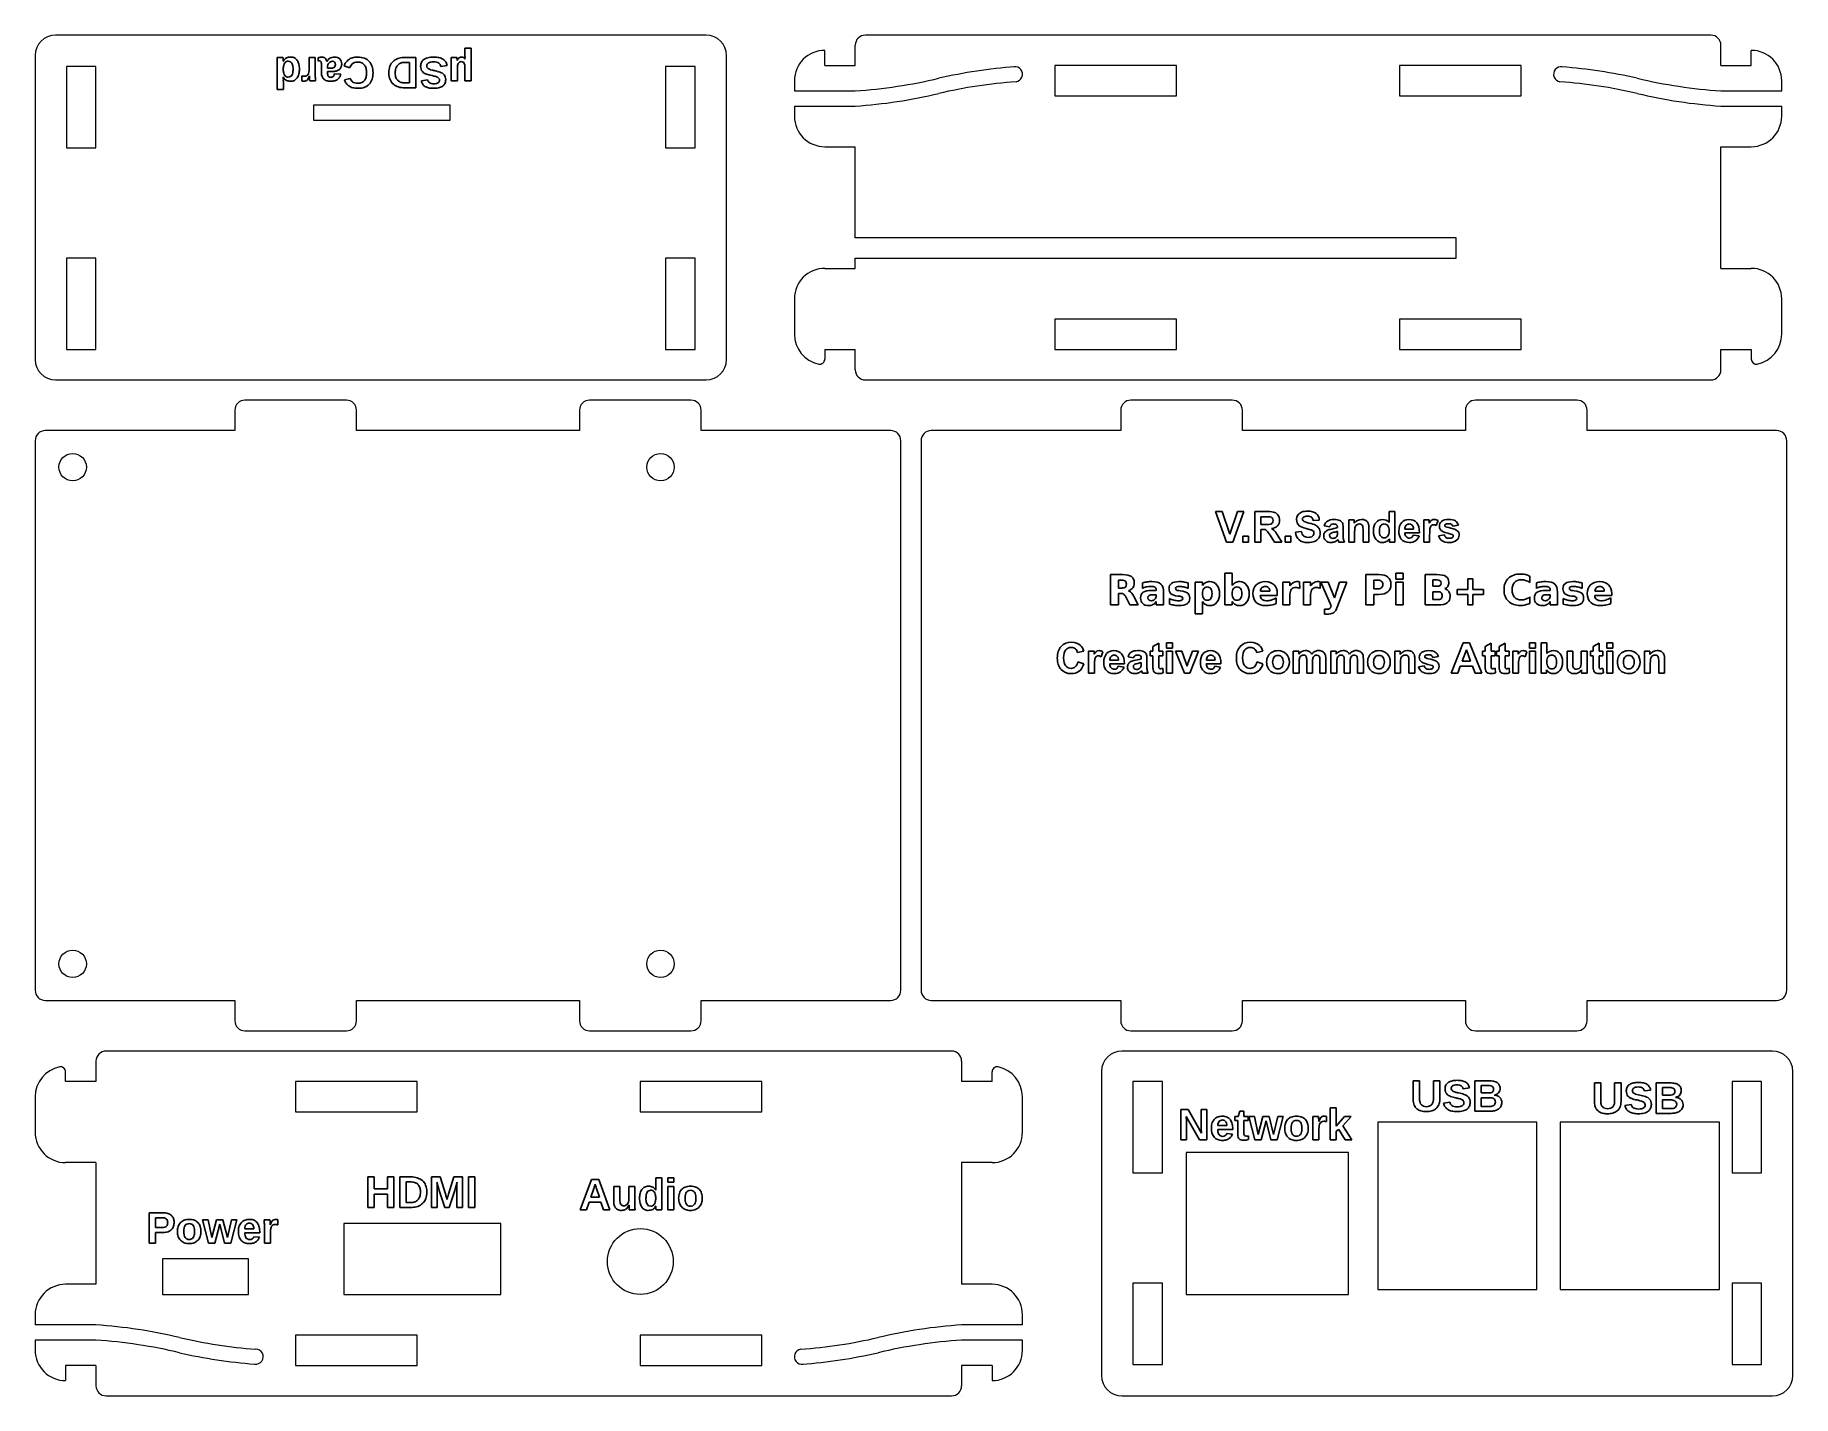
# Model space of a CAD drawing. Header units: millimetres. Extents: x 0 to 173, y 0 to 134.
import ezdxf

# ---------------------------------------------------------------- set-up
doc = ezdxf.new("R2010")
doc.units = ezdxf.units.MM
doc.layers.get('0').update_dxf_attribs({"lineweight": 13})
doc.layers.add('connector cutout', color=1, linetype='Continuous', lineweight=13)
doc.layers.add('text', color=2, linetype='Continuous')

msp = doc.modelspace()

# ---------------------------------------------------------------- linework, layer by layer
for p, q in [((66.2, 134.2), (2, 134.2)), ((80.4, 134.2), (80.4, 134.2)), ((165.3, 134.2), (81.9, 134.2)), ((0, 132.2), (0, 102.2)), ((68.2, 102.2), (68.2, 132.2)), ((77.9, 131.2), (77.9, 132.7)), ((80.9, 131.2), (80.9, 133.2)), ((166.3, 131.2), (166.3, 133.2)), ((169.3, 131.2), (169.3, 132.7)), ((6, 131.1), (3.1, 131.1)), ((3.1, 131.1), (3.1, 123.1)), ((6, 123.1), (6, 131.1)), ((65.1, 131.1), (62.2, 131.1)), ((62.2, 131.1), (62.2, 123.1)), ((65.1, 123.1), (65.1, 131.1)), ((77.9, 131.2), (80.9, 131.2)), ((112.6, 131.2), (100.6, 131.2)), ((100.6, 131.2), (100.6, 128.2)), ((112.6, 128.2), (112.6, 131.2)), ((146.6, 131.2), (134.6, 131.2)), ((134.6, 131.2), (134.6, 128.2)), ((146.6, 128.2), (146.6, 131.2)), ((166.3, 131.2), (169.3, 131.2)), ((169.3, 131.2), (169.3, 131.2)), ((74.9, 129.7), (74.9, 128.7)), ((74.9, 128.7), (80.9, 128.7)), ((166.3, 128.7), (172.3, 128.7)), ((172.3, 128.7), (172.3, 129.7)), ((74.9, 127.2), (80.9, 127.2)), ((74.9, 127.2), (74.9, 126.2)), ((100.6, 128.2), (112.6, 128.2)), ((134.6, 128.2), (146.6, 128.2)), ((166.3, 127.2), (172.3, 127.2)), ((172.3, 126.2), (172.3, 127.2)), ((77.9, 123.2), (80.9, 123.2)), ((80.9, 114.2), (80.9, 123.2)), ((166.3, 123.2), (169.3, 123.2)), ((166.3, 111.2), (166.3, 123.2)), ((3.1, 123.1), (6, 123.1)), ((62.2, 123.1), (65.1, 123.1)), ((140.2, 114.2), (80.9, 114.2)), ((140.2, 112.2), (140.2, 114.2)), ((6, 112.2), (3.1, 112.2)), ((3.1, 112.2), (3.1, 103.2)), ((6, 103.2), (6, 112.2)), ((65.1, 112.2), (62.2, 112.2)), ((62.2, 112.2), (62.2, 103.2)), ((65.1, 103.2), (65.1, 112.2)), ((77.9, 111.2), (80.9, 111.2)), ((80.9, 111.2), (80.9, 112.2)), ((80.9, 112.2), (140.2, 112.2)), ((166.3, 111.2), (169.3, 111.2)), ((169.3, 111.2), (169.3, 111.2)), ((74.9, 108.2), (74.9, 104.7)), ((172.3, 104.7), (172.3, 108.2)), ((112.6, 106.2), (100.6, 106.2)), ((100.6, 106.2), (100.6, 103.2)), ((112.6, 103.2), (112.6, 106.2)), ((146.6, 106.2), (134.6, 106.2)), ((134.6, 106.2), (134.6, 103.2)), ((146.6, 103.2), (146.6, 106.2)), ((3.1, 103.2), (6, 103.2)), ((62.2, 103.2), (65.1, 103.2)), ((77.9, 103.2), (77.9, 103.2)), ((77.9, 103.2), (77.9, 102.25)), ((77.9, 103.2), (80.9, 103.2)), ((80.9, 101.2), (80.9, 103.2)), ((100.6, 103.2), (112.6, 103.2)), ((134.6, 103.2), (146.6, 103.2)), ((166.3, 103.2), (169.3, 103.2)), ((166.3, 101.2), (166.3, 103.2)), ((169.3, 103.2), (169.3, 102.25)), ((169.3, 103.2), (169.3, 103.2)), ((2, 100.2), (66.2, 100.2)), ((81.9, 100.2), (165.3, 100.2)), ((19.7, 97.2), (19.7, 95.2)), ((30.7, 98.2), (20.7, 98.2)), ((31.7, 95.2), (31.7, 97.2)), ((53.7, 97.2), (53.7, 95.2)), ((64.7, 98.2), (54.7, 98.2)), ((65.7, 95.2), (65.7, 97.2)), ((107.1, 97.2), (107.1, 95.2)), ((118.1, 98.2), (108.1, 98.2)), ((119.1, 95.2), (119.1, 97.2)), ((141.1, 97.2), (141.1, 95.2)), ((152.1, 98.2), (142.1, 98.2)), ((153.1, 95.2), (153.1, 97.2)), ((0, 94.2), (0, 40)), ((19.7, 95.2), (1, 95.2)), ((53.7, 95.2), (31.7, 95.2)), ((84.4, 95.2), (65.7, 95.2)), ((85.4, 40), (85.4, 94.2)), ((87.4, 94.2), (87.4, 40)), ((107.1, 95.2), (88.4, 95.2)), ((141.1, 95.2), (119.1, 95.2)), ((171.8, 95.2), (153.1, 95.2)), ((172.8, 40), (172.8, 94.2)), ((1, 39), (19.7, 39)), ((19.7, 39), (19.7, 37)), ((31.7, 39), (53.7, 39)), ((31.7, 37), (31.7, 39)), ((53.7, 39), (53.7, 37)), ((65.7, 39), (84.4, 39)), ((65.7, 37), (65.7, 39)), ((88.4, 39), (107.1, 39)), ((107.1, 39), (107.1, 37)), ((119.1, 37), (119.1, 39)), ((119.1, 39), (141.1, 39)), ((141.1, 39), (141.1, 37)), ((153.1, 37), (153.1, 39)), ((153.1, 39), (171.8, 39)), ((20.7, 36), (30.7, 36)), ((54.7, 36), (64.7, 36)), ((108.1, 36), (118.1, 36)), ((142.1, 36), (152.1, 36)), ((6, 33), (6, 31)), ((90.4, 34), (7, 34)), ((91.4, 33), (91.4, 31)), ((171.4, 34), (107.2, 34)), ((3, 31), (3, 31.95)), ((94.4, 31), (94.4, 31.95)), ((105.2, 32), (105.2, 2)), ((173.4, 2), (173.4, 32)), ((0, 29.5), (0, 26)), ((3, 31), (3, 31)), ((6, 31), (3, 31)), ((37.7, 31), (25.7, 31)), ((25.7, 31), (25.7, 28)), ((37.7, 28), (37.7, 31)), ((71.7, 31), (59.7, 31)), ((59.7, 31), (59.7, 28)), ((71.7, 28), (71.7, 31)), ((94.4, 31), (91.4, 31)), ((94.4, 31), (94.4, 31)), ((97.4, 26), (97.4, 29.5)), ((111.2, 31), (108.3, 31)), ((108.3, 31), (108.3, 22)), ((111.2, 22), (111.2, 31)), ((170.3, 31), (167.4, 31)), ((167.4, 31), (167.4, 22)), ((170.3, 22), (170.3, 31)), ((25.7, 28), (37.7, 28)), ((59.7, 28), (71.7, 28)), ((6, 23), (3, 23)), ((3, 23), (3, 23)), ((6, 23), (6, 11)), ((91.4, 23), (91.4, 11)), ((94.4, 23), (91.4, 23)), ((108.3, 22), (111.2, 22)), ((167.4, 22), (170.3, 22)), ((6, 11), (3, 11)), ((94.4, 11), (91.4, 11)), ((111.2, 11.1), (108.3, 11.1)), ((108.3, 11.1), (108.3, 3.1)), ((111.2, 3.1), (111.2, 11.1)), ((170.3, 11.1), (167.4, 11.1)), ((167.4, 11.1), (167.4, 3.1)), ((170.3, 3.1), (170.3, 11.1)), ((0, 8), (0, 7)), ((6, 7), (0, 7)), ((97.4, 7), (91.4, 7)), ((97.4, 7), (97.4, 8)), ((6, 5.5), (0, 5.5)), ((0, 5.5), (0, 4.5)), ((37.7, 6), (25.7, 6)), ((25.7, 6), (25.7, 3)), ((37.7, 3), (37.7, 6)), ((71.7, 6), (59.7, 6)), ((59.7, 6), (59.7, 3)), ((71.7, 3), (71.7, 6)), ((97.4, 5.5), (91.4, 5.5)), ((97.4, 4.5), (97.4, 5.5)), ((3, 3), (3, 3)), ((3, 3), (3, 1.5)), ((6, 3), (3, 3)), ((6, 3), (6, 1)), ((25.7, 3), (37.7, 3)), ((59.7, 3), (71.7, 3)), ((94.4, 3), (91.4, 3)), ((91.4, 3), (91.4, 1)), ((94.4, 3), (94.4, 1.5)), ((108.3, 3.1), (111.2, 3.1)), ((167.4, 3.1), (170.3, 3.1)), ((7, 0), (90.4, 0)), ((91.4, 0), (91.4, 0)), ((107.2, 0), (171.4, 0))]:
    msp.add_line(p, q)
for centre, radius, start, end in [((2, 132.2), 2, 90, 180), ((66.2, 132.2), 2, 0, 90), ((81.9, 133.2), 1, 90, 180), ((165.3, 133.2), 1, 0, 90), ((77.9, 129.7), 3, 90, 180), ((169.3, 129.7), 3, 0, 90), ((100.32, 81.21), 50, 94.1979, 102.9071), ((96.66, 130.34), 0.742, 278.5192, 98.5221), ((150.54, 130.34), 0.742, 81.3844, 261.3844), ((146.88, 81.21), 50, 77.0936, 85.6751), ((77.56, 178.59), 50, 273.8292, 283.4021), ((77.56, 177.09), 50, 273.8292, 283.4021), ((100.43, 79.74), 50, 94.1965, 103.0348), ((146.77, 79.74), 50, 76.9645, 85.8042), ((169.64, 178.59), 50, 256.5979, 266.1708), ((169.64, 177.09), 50, 256.5979, 266.1708), ((77.9, 126.2), 3, 180, 270), ((169.3, 126.2), 3, 270, 0), ((77.9, 108.2), 3, 90, 180), ((169.3, 108.2), 3, 0, 90), ((77.9, 104.7), 3, 180, 258.4906), ((169.3, 104.7), 3, 281.4077, 0), ((2, 102.2), 2, 180, 270), ((66.2, 102.2), 2, 270, 0), ((77.4, 102.25), 0.5, 258.6283, 0.0001), ((81.9, 101.2), 1, 180, 270), ((165.3, 101.2), 1, 270, 0), ((169.8, 102.25), 0.5, 179.9982, 280.7595), ((20.7, 97.2), 1, 90, 180), ((30.7, 97.2), 1, 0, 90), ((54.7, 97.2), 1, 90, 180), ((64.7, 97.2), 1, 0, 90), ((108.1, 97.2), 1, 90, 180), ((118.1, 97.2), 1, 0, 90), ((142.1, 97.2), 1, 90, 180), ((152.1, 97.2), 1, 0, 90), ((1, 94.2), 1, 90, 180), ((84.4, 94.2), 1, 0, 90), ((88.4, 94.2), 1, 90, 180), ((171.8, 94.2), 1, 0, 90), ((1, 40), 1, 180, 270), ((84.4, 40), 1, 270, 0), ((88.4, 40), 1, 180, 270), ((171.8, 40), 1, 270, 0), ((20.7, 37), 1, 180, 270), ((30.7, 37), 1, 270, 0), ((54.7, 37), 1, 180, 270), ((64.7, 37), 1, 270, 0), ((108.1, 37), 1, 180, 270), ((118.1, 37), 1, 270, 0), ((142.1, 37), 1, 180, 270), ((152.1, 37), 1, 270, 0), ((7, 33), 1, 90, 180), ((90.4, 33), 1, 0, 90), ((107.2, 32), 2, 90, 180), ((171.4, 32), 2, 0, 90), ((3, 29.5), 3, 101.537, 180), ((2.5, 31.95), 0.5, 0, 101.537), ((94.9, 31.95), 0.5, 78.463, 180), ((94.4, 29.5), 3, 0, 78.463), ((3, 26), 3, 180, 270), ((94.4, 26), 3, 270, 0), ((3, 8), 3, 90, 180), ((94.4, 8), 3, 0, 90), ((2.66, -42.89), 50, 76.5979, 86.1708), ((94.74, -42.89), 50, 93.8292, 103.4021), ((2.66, -44.39), 50, 76.5979, 86.1708), ((25.53, 54.46), 50, 256.9645, 265.6752), ((71.87, 54.46), 50, 274.1965, 283.0348), ((94.74, -44.39), 50, 93.8292, 103.4021), ((3, 4.5), 3, 180, 270), ((25.42, 52.99), 50, 257.0936, 265.6751), ((21.76, 3.86), 0.742, 261.3844, 90.0951), ((75.64, 3.86), 0.742, 98.5192, 278.5221), ((71.98, 52.99), 50, 274.1979, 282.9071), ((94.4, 4.5), 3, 270, 0), ((107.2, 2), 2, 180, 270), ((171.4, 2), 2, 270, 0), ((7, 1), 1, 180, 270), ((90.4, 1), 1, 270, 0)]:
    msp.add_arc(centre, radius, start, end)
at = {"layer": 'connector cutout'}
for p, q in [((40.95, 127.3), (27.45, 127.3)), ((27.45, 127.3), (27.45, 125.8)), ((40.95, 125.8), (40.95, 127.3)), ((27.45, 125.8), (40.95, 125.8)), ((148.15, 27), (132.45, 27)), ((132.45, 27), (132.45, 10.5)), ((148.15, 10.5), (148.15, 27)), ((166.15, 27), (150.45, 27)), ((150.45, 27), (150.45, 10.5)), ((166.15, 10.5), (166.15, 27)), ((129.55, 24), (113.55, 24)), ((113.55, 24), (113.55, 10)), ((129.55, 10), (129.55, 24)), ((45.95, 17), (30.45, 17)), ((30.45, 17), (30.45, 10)), ((45.95, 10), (45.95, 17)), ((21.05, 13.5), (12.55, 13.5)), ((12.55, 13.5), (12.55, 10)), ((21.05, 10), (21.05, 13.5)), ((132.45, 10.5), (148.15, 10.5)), ((150.45, 10.5), (166.15, 10.5)), ((12.55, 10), (21.05, 10)), ((30.45, 10), (45.95, 10)), ((113.55, 10), (129.55, 10))]:
    msp.add_line(p, q, dxfattribs=at)
for centre, radius in [((3.7, 91.6), 1.35), ((61.7, 91.6), 1.35), ((3.7, 42.6), 1.35), ((61.7, 42.6), 1.35), ((59.7, 13.25), 3.25)]:
    msp.add_circle(centre, radius, dxfattribs=at)
at = {"layer": 'text'}
for p, q in [((23.87, 132), (24.45, 132)), ((27.04, 130.87), (27.04, 132)), ((27.04, 132), (27.64, 132)), ((27.64, 132), (27.64, 130.24)), ((27.91, 131.65), (27.91, 131.97)), ((36.35, 132), (37.56, 132)), ((37.56, 132), (37.56, 129)), ((41.03, 132), (41.61, 132)), ((42.4, 132.1), (42.4, 132.91)), ((42.4, 132.91), (43, 132.91)), ((42.4, 131.85), (42.41, 131.85)), ((43, 132.91), (43, 129.7)), ((23.89, 128.84), (23.89, 131.5)), ((24.48, 131.63), (24.49, 131.63)), ((24.49, 130.06), (24.48, 130.06)), ((26.32, 129.68), (26.32, 130.18)), ((27.06, 130.19), (27.05, 130.19)), ((28.24, 130.48), (28.24, 131.32)), ((28.76, 131.59), (28.77, 131.59)), ((28.83, 131.05), (28.83, 130.93)), ((28.83, 130.93), (29.14, 130.94)), ((29.33, 130.61), (28.83, 130.6)), ((28.83, 130.6), (28.83, 130.49)), ((29.51, 130.37), (30.14, 130.34)), ((31.02, 130.98), (30.48, 131.18)), ((36.94, 131.51), (36.4, 131.51)), ((36.94, 129.49), (36.94, 131.51)), ((40.64, 131.22), (40.03, 131.12)), ((41.05, 129.7), (41.05, 131.48)), ((41.63, 131.69), (41.64, 131.69)), ((41.65, 130.93), (41.65, 129.7)), ((42.4, 129.7), (42.4, 130.98)), ((24.49, 128.84), (23.89, 128.84)), ((24.49, 129.68), (24.49, 128.84)), ((27.66, 129.7), (27.09, 129.7)), ((30.52, 129.79), (31.07, 129.94)), ((37.56, 129), (36.48, 129)), ((36.49, 129.49), (36.94, 129.49)), ((38.11, 129.71), (38.72, 129.79)), ((41.65, 129.7), (41.05, 129.7)), ((43, 129.7), (42.4, 129.7)), ((116.44, 87.21), (117.1, 87.21)), ((116.44, 87.21), (117.52, 84.21)), ((117.1, 87.21), (117.86, 84.99)), ((117.86, 84.99), (118.6, 87.21)), ((119.24, 87.21), (118.16, 84.21)), ((118.6, 87.21), (119.24, 87.21)), ((120.31, 84.21), (120.31, 87.21)), ((120.31, 87.21), (121.58, 87.21)), ((121.38, 86.7), (120.91, 86.7)), ((120.91, 86.7), (120.91, 85.94)), ((133.57, 86.13), (133.57, 87.21)), ((133.57, 87.21), (134.14, 87.21)), ((134.14, 87.21), (134.14, 84.21)), ((120.91, 85.94), (121.36, 85.94)), ((121.03, 85.46), (120.91, 85.46)), ((120.91, 85.46), (120.91, 84.21)), ((124.33, 85.19), (124.92, 85.25)), ((126.68, 86.36), (126.08, 86.33)), ((127.71, 85.72), (127.18, 85.82)), ((128.48, 85.63), (128.48, 85.69)), ((128.48, 85.14), (128.48, 85.26)), ((129.04, 85.6), (129.03, 84.93)), ((129.6, 84.21), (129.6, 86.39)), ((129.6, 86.39), (130.13, 86.39)), ((130.13, 86.39), (130.13, 86.07)), ((130.17, 85.2), (130.17, 84.21)), ((131, 84.21), (131, 85.32)), ((131.58, 85.56), (131.58, 84.21)), ((136.56, 85.13), (135.12, 85.13)), ((135.13, 85.49), (135.98, 85.49)), ((136.99, 84.21), (136.99, 86.39)), ((136.99, 86.39), (137.53, 86.39)), ((137.53, 86.39), (137.53, 86.08)), ((138.4, 86.33), (138.22, 85.83)), ((140.41, 85.86), (139.86, 85.76)), ((118.16, 84.21), (117.52, 84.21)), ((119.14, 84.21), (119.14, 84.79)), ((119.14, 84.79), (119.71, 84.79)), ((119.71, 84.21), (119.14, 84.21)), ((119.71, 84.79), (119.71, 84.21)), ((120.91, 84.21), (120.31, 84.21)), ((122.28, 84.21), (121.84, 84.87)), ((123, 84.21), (122.28, 84.21)), ((122.64, 84.8), (123, 84.21)), ((123.32, 84.21), (123.32, 84.79)), ((123.32, 84.79), (123.89, 84.79)), ((123.89, 84.21), (123.32, 84.21)), ((123.89, 84.79), (123.89, 84.21)), ((129.17, 84.21), (128.6, 84.21)), ((130.17, 84.21), (129.6, 84.21)), ((131.58, 84.21), (131, 84.21)), ((133.61, 84.21), (133.61, 84.53)), ((134.14, 84.21), (133.61, 84.21)), ((135.95, 84.9), (136.53, 84.81)), ((137.57, 84.21), (136.99, 84.21)), ((137.57, 84.88), (137.57, 84.21)), ((138.45, 84.83), (139.03, 84.92)), ((106.1, 78), (106.1, 81)), ((106.1, 81), (107.28, 81)), ((107.2, 80.44), (106.87, 80.44)), ((106.87, 80.44), (106.87, 79.67)), ((109.24, 79.64), (109.24, 80.19)), ((113.75, 80.18), (113.75, 79.63)), ((114.43, 77.14), (114.43, 80.25)), ((114.43, 80.25), (115.15, 80.25)), ((115.15, 80.25), (115.15, 79.92)), ((117.36, 78), (117.36, 81.13)), ((117.36, 81.13), (118.08, 81.13)), ((118.08, 81.13), (118.08, 79.92)), ((123.07, 78), (123.07, 80.25)), ((123.07, 80.25), (123.79, 80.25)), ((123.79, 80.25), (123.79, 79.88)), ((124.74, 80.29), (124.75, 79.64)), ((125.11, 78), (125.11, 80.25)), ((125.11, 80.25), (125.83, 80.25)), ((125.83, 80.25), (125.83, 79.88)), ((126.78, 80.29), (126.78, 79.64)), ((126.85, 80.25), (127.57, 80.25)), ((127.86, 77.91), (126.85, 80.25)), ((127.57, 80.25), (128.18, 78.72)), ((128.18, 78.72), (128.69, 80.25)), ((129.41, 80.25), (128.46, 77.79)), ((128.69, 80.25), (129.41, 80.25)), ((131.28, 81), (132.57, 81)), ((131.28, 78), (131.28, 81)), ((132.06, 80.44), (132.06, 79.6)), ((132.49, 80.44), (132.06, 80.44)), ((134.25, 81.13), (134.97, 81.13)), ((134.25, 80.54), (134.25, 81.13)), ((134.97, 80.54), (134.25, 80.54)), ((134.25, 80.25), (134.97, 80.25)), ((134.25, 78), (134.25, 80.25)), ((134.97, 81.13), (134.97, 80.54)), ((134.97, 80.25), (134.97, 78)), ((137.12, 78), (137.12, 81)), ((137.12, 81), (138.28, 81)), ((138.32, 80.47), (137.89, 80.47)), ((137.89, 80.47), (137.89, 79.84)), ((137.89, 79.84), (138.32, 79.84)), ((141.34, 79.53), (141.34, 80.58)), ((141.34, 80.58), (141.82, 80.58)), ((141.82, 80.58), (141.82, 79.53)), ((147.46, 80.83), (147.46, 80.21)), ((148.1, 79.64), (148.1, 80.19)), ((152.61, 80.18), (152.61, 79.63)), ((106.87, 79.67), (107.2, 79.67)), ((106.87, 79.14), (106.87, 78)), ((107.09, 79.14), (106.87, 79.14)), ((107.99, 78), (107.62, 78.75)), ((108.39, 78.85), (108.81, 78)), ((110.17, 79.44), (110.6, 79.44)), ((110.6, 79.01), (110.23, 79.01)), ((110.6, 79.44), (110.6, 79.5)), ((110.6, 78.93), (110.6, 79.01)), ((110.6, 78), (110.6, 78.33)), ((111.32, 79.28), (111.32, 78)), ((111.9, 78.08), (111.9, 78.63)), ((112.85, 78.87), (112.73, 78.88)), ((112.84, 79.42), (112.97, 79.4)), ((115.15, 78.33), (115.15, 77.14)), ((118.08, 78.33), (118.08, 78)), ((122.54, 78.93), (120.86, 78.93)), ((120.87, 79.37), (121.8, 79.37)), ((122.44, 78.69), (122.44, 78.14)), ((122.54, 79.13), (122.54, 78.93)), ((123.79, 79.04), (123.79, 78)), ((125.83, 79.04), (125.83, 78)), ((132.06, 79.6), (132.49, 79.6)), ((132.57, 79.04), (132.06, 79.04)), ((132.06, 79.04), (132.06, 78)), ((138.35, 79.31), (137.89, 79.31)), ((137.89, 79.31), (137.89, 78.53)), ((137.89, 78.53), (138.35, 78.53)), ((140.29, 79.05), (140.29, 79.53)), ((140.29, 79.53), (141.34, 79.53)), ((141.34, 79.05), (140.29, 79.05)), ((141.34, 78), (141.34, 79.05)), ((141.82, 79.53), (142.87, 79.53)), ((142.87, 79.05), (141.82, 79.05)), ((141.82, 79.05), (141.82, 78)), ((142.87, 79.53), (142.87, 79.05)), ((147.46, 78.79), (147.46, 78.16)), ((149.03, 79.44), (149.46, 79.44)), ((149.46, 79.01), (149.08, 79.01)), ((149.46, 79.44), (149.46, 79.5)), ((149.46, 78.93), (149.46, 79.01)), ((149.46, 78), (149.46, 78.33)), ((150.18, 79.28), (150.18, 78)), ((150.75, 78.08), (150.75, 78.63)), ((151.71, 78.87), (151.58, 78.88)), ((151.7, 79.42), (151.83, 79.4)), ((155.54, 78.93), (153.85, 78.93)), ((153.86, 79.37), (154.8, 79.37)), ((155.43, 78.69), (155.43, 78.14)), ((155.54, 79.13), (155.54, 78.93)), ((106.87, 78), (106.1, 78)), ((108.81, 78), (107.99, 78)), ((111.32, 78), (110.6, 78)), ((115.15, 77.14), (114.43, 77.14)), ((118.08, 78), (117.36, 78)), ((123.79, 78), (123.07, 78)), ((125.83, 78), (125.11, 78)), ((127.21, 77.11), (127.21, 77.58)), ((127.21, 77.58), (127.44, 77.58)), ((127.63, 77.11), (127.21, 77.11)), ((127.83, 77.85), (127.86, 77.91)), ((132.06, 78), (131.28, 78)), ((134.97, 78), (134.25, 78)), ((138.4, 78), (137.12, 78)), ((141.82, 78), (141.34, 78)), ((150.18, 78), (149.46, 78)), ((103.44, 73.45), (102.84, 73.31)), ((103.93, 71.28), (103.93, 73.45)), ((103.93, 73.45), (104.47, 73.45)), ((104.47, 73.45), (104.47, 73.14)), ((105.34, 73.39), (105.16, 72.89)), ((108.35, 72.79), (107.82, 72.88)), ((110, 73), (110, 73.45)), ((110, 73.45), (110.27, 73.45)), ((110.27, 73), (110, 73)), ((110.27, 73.89), (110.85, 74.22)), ((110.27, 73.45), (110.27, 73.89)), ((110.27, 72.05), (110.27, 73)), ((110.85, 74.22), (110.85, 73.45)), ((110.85, 73.45), (111.24, 73.45)), ((111.24, 73), (110.85, 73)), ((110.85, 73), (110.85, 72.12)), ((111.24, 73.45), (111.24, 73)), ((111.62, 73.75), (111.62, 74.28)), ((111.62, 74.28), (112.2, 74.28)), ((112.2, 73.75), (111.62, 73.75)), ((111.62, 71.28), (111.62, 73.45)), ((111.62, 73.45), (112.2, 73.45)), ((112.2, 74.28), (112.2, 73.75)), ((112.2, 73.45), (112.2, 71.28)), ((113.38, 71.28), (112.51, 73.45)), ((112.51, 73.45), (113.11, 73.45)), ((113.11, 73.45), (113.52, 72.34)), ((113.76, 72.34), (114.18, 73.45)), ((114.77, 73.45), (113.9, 71.28)), ((114.18, 73.45), (114.77, 73.45)), ((121.1, 73.45), (120.51, 73.31)), ((124.12, 73.45), (124.65, 73.45)), ((124.12, 71.28), (124.12, 73.45)), ((124.65, 73.45), (124.65, 73.16)), ((127.83, 73.45), (128.36, 73.45)), ((127.83, 71.28), (127.83, 73.45)), ((128.36, 73.45), (128.36, 73.16)), ((134.12, 71.28), (134.12, 73.45)), ((134.12, 73.45), (134.66, 73.45)), ((134.66, 73.45), (134.66, 73.13)), ((138.43, 72.93), (137.88, 72.83)), ((139.7, 71.28), (140.87, 74.28)), ((141.19, 73.58), (140.78, 72.47)), ((140.87, 74.28), (141.51, 74.28)), ((141.6, 72.47), (141.19, 73.58)), ((141.51, 74.28), (142.71, 71.28)), ((142.78, 73), (142.78, 73.45)), ((142.78, 73.45), (143.05, 73.45)), ((143.05, 73), (142.78, 73)), ((143.05, 73.89), (143.63, 74.22)), ((143.05, 73.45), (143.05, 73.89)), ((143.05, 72.05), (143.05, 73)), ((143.63, 74.22), (143.63, 73.45)), ((143.63, 73.45), (144.02, 73.45)), ((144.02, 73), (143.63, 73)), ((143.63, 73), (143.63, 72.12)), ((144.02, 73.45), (144.02, 73)), ((144.17, 73), (144.17, 73.45)), ((144.17, 73.45), (144.43, 73.45)), ((144.43, 73), (144.17, 73)), ((144.43, 73.89), (145.01, 74.22)), ((144.43, 73.45), (144.43, 73.89)), ((144.43, 72.05), (144.43, 73)), ((145.01, 74.22), (145.01, 73.45)), ((145.01, 73.45), (145.4, 73.45)), ((145.4, 73), (145.01, 73)), ((145.01, 73), (145.01, 72.12)), ((145.4, 73.45), (145.4, 73)), ((145.76, 71.28), (145.76, 73.45)), ((145.76, 73.45), (146.3, 73.45)), ((146.3, 73.45), (146.3, 73.14)), ((147.17, 73.39), (146.99, 72.89)), ((147.42, 73.75), (147.42, 74.28)), ((147.42, 74.28), (148, 74.28)), ((148, 73.75), (147.42, 73.75)), ((147.42, 71.28), (147.42, 73.45)), ((147.42, 73.45), (148, 73.45)), ((148, 74.28), (148, 73.75)), ((148, 73.45), (148, 71.28)), ((148.56, 71.28), (148.56, 74.28)), ((148.56, 74.28), (149.14, 74.28)), ((149.14, 74.28), (149.14, 73.2)), ((151.12, 72.08), (151.12, 73.45)), ((151.12, 73.45), (151.69, 73.45)), ((151.69, 73.45), (151.69, 72.46)), ((152.52, 72.54), (152.52, 73.45)), ((152.52, 73.45), (153.1, 73.45)), ((153.1, 73.45), (153.1, 71.28)), ((153.44, 73), (153.44, 73.45)), ((153.44, 73.45), (153.7, 73.45)), ((153.7, 73), (153.44, 73)), ((153.7, 73.89), (154.28, 74.22)), ((153.7, 73.45), (153.7, 73.89)), ((153.7, 72.05), (153.7, 73)), ((154.28, 74.22), (154.28, 73.45)), ((154.28, 73.45), (154.67, 73.45)), ((154.67, 73), (154.28, 73)), ((154.28, 73), (154.28, 72.12)), ((154.67, 73.45), (154.67, 73)), ((155.06, 73.75), (155.06, 74.28)), ((155.06, 74.28), (155.63, 74.28)), ((155.63, 73.75), (155.06, 73.75)), ((155.06, 71.28), (155.06, 73.45)), ((155.06, 73.45), (155.63, 73.45)), ((155.63, 74.28), (155.63, 73.75)), ((155.63, 73.45), (155.63, 71.28)), ((158.76, 71.28), (158.76, 73.45)), ((158.76, 73.45), (159.3, 73.45)), ((159.3, 73.45), (159.3, 73.13)), ((102.86, 72.38), (103.45, 72.2)), ((104.51, 71.28), (103.93, 71.28)), ((104.51, 71.95), (104.51, 71.28)), ((107.45, 72.2), (106.01, 72.2)), ((106.02, 72.55), (106.88, 72.55)), ((106.85, 71.97), (107.42, 71.88)), ((109.12, 72.7), (109.12, 72.76)), ((109.12, 72.21), (109.12, 72.32)), ((109.8, 71.28), (109.24, 71.28)), ((109.68, 72.67), (109.67, 71.99)), ((111.24, 71.76), (111.29, 71.32)), ((112.2, 71.28), (111.62, 71.28)), ((113.9, 71.28), (113.38, 71.28)), ((113.52, 72.34), (113.64, 71.97)), ((116.98, 72.2), (115.53, 72.2)), ((115.55, 72.55), (116.4, 72.55)), ((116.37, 71.97), (116.94, 71.88)), ((120.53, 72.38), (121.11, 72.2)), ((124.7, 71.28), (124.12, 71.28)), ((124.7, 72.34), (124.7, 71.28)), ((125.44, 71.28), (125.44, 72.47)), ((126.01, 71.28), (125.44, 71.28)), ((126.01, 72.32), (126.01, 71.28)), ((126.74, 71.28), (126.74, 72.52)), ((127.32, 71.28), (126.74, 71.28)), ((127.32, 72.67), (127.32, 71.28)), ((128.41, 71.28), (127.83, 71.28)), ((128.41, 72.34), (128.41, 71.28)), ((129.14, 71.28), (129.14, 72.47)), ((129.72, 71.28), (129.14, 71.28)), ((129.72, 72.32), (129.72, 71.28)), ((130.45, 71.28), (130.45, 72.52)), ((131.03, 71.28), (130.45, 71.28)), ((131.03, 72.67), (131.03, 71.28)), ((134.7, 71.28), (134.12, 71.28)), ((134.7, 72.26), (134.7, 71.28)), ((135.53, 71.28), (135.53, 72.39)), ((136.1, 71.28), (135.53, 71.28)), ((136.1, 72.63), (136.1, 71.28)), ((136.47, 71.9), (137.05, 71.99)), ((140.35, 71.28), (139.7, 71.28)), ((140.59, 71.96), (140.35, 71.28)), ((141.79, 71.96), (140.59, 71.96)), ((140.78, 72.47), (141.6, 72.47)), ((142.06, 71.28), (141.79, 71.96)), ((142.71, 71.28), (142.06, 71.28)), ((144.02, 71.76), (144.07, 71.32)), ((145.4, 71.76), (145.45, 71.32)), ((146.34, 71.28), (145.76, 71.28)), ((146.34, 71.95), (146.34, 71.28)), ((148, 71.28), (147.42, 71.28)), ((149.09, 71.28), (148.56, 71.28)), ((149.09, 71.6), (149.09, 71.28)), ((152.56, 71.28), (152.56, 71.61)), ((153.1, 71.28), (152.56, 71.28)), ((154.67, 71.76), (154.72, 71.32)), ((155.63, 71.28), (155.06, 71.28)), ((159.34, 71.28), (158.76, 71.28)), ((159.34, 72.26), (159.34, 71.28)), ((160.17, 71.28), (160.17, 72.39)), ((160.75, 71.28), (160.17, 71.28)), ((160.75, 72.63), (160.75, 71.28)), ((135.95, 29.2), (135.95, 31.08)), ((135.95, 31.08), (136.58, 31.08)), ((136.58, 31.08), (136.58, 29.25)), ((137.94, 29.27), (137.94, 31.08)), ((137.94, 31.08), (138.57, 31.08)), ((138.57, 31.08), (138.57, 29.23)), ((141.49, 30.37), (140.88, 30.29)), ((142.03, 28.08), (142.03, 31.08)), ((142.03, 31.08), (143.4, 31.08)), ((143.37, 30.61), (142.66, 30.61)), ((142.66, 30.61), (142.66, 29.87)), ((142.66, 29.87), (143.38, 29.87)), ((153.83, 28.99), (153.83, 30.86)), ((153.83, 30.86), (154.46, 30.86)), ((154.46, 30.86), (154.46, 29.04)), ((155.82, 29.06), (155.82, 30.86)), ((155.82, 30.86), (156.45, 30.86)), ((156.45, 30.86), (156.45, 29.02)), ((159.36, 30.16), (158.76, 30.07)), ((159.91, 27.86), (159.91, 30.86)), ((159.91, 30.86), (161.28, 30.86)), ((161.25, 30.4), (160.53, 30.4)), ((160.53, 30.4), (160.53, 29.66)), ((160.53, 29.66), (161.25, 29.66)), ((113.02, 25.24), (113.02, 28.24)), ((113.02, 28.24), (113.74, 28.24)), ((113.74, 28.24), (115.07, 25.91)), ((115.03, 26.49), (115.03, 28.24)), ((115.03, 28.24), (115.59, 28.24)), ((115.59, 28.24), (115.59, 25.24)), ((118.67, 27.54), (118.85, 28.08)), ((118.85, 28.08), (119.23, 28.08)), ((119.23, 28.08), (119.23, 27.54)), ((127.75, 25.24), (127.75, 28.4)), ((127.75, 28.4), (128.35, 28.4)), ((128.35, 28.4), (128.35, 26.59)), ((138.95, 28.86), (139.56, 28.96)), ((143.53, 28.08), (142.03, 28.08)), ((143.45, 29.4), (142.66, 29.4)), ((142.66, 29.4), (142.66, 28.54)), ((142.66, 28.54), (143.48, 28.54)), ((156.83, 28.65), (157.44, 28.75)), ((161.41, 27.86), (159.91, 27.86)), ((161.33, 29.19), (160.53, 29.19)), ((160.53, 29.19), (160.53, 28.33)), ((160.53, 28.33), (161.35, 28.33)), ((114.85, 25.24), (113.54, 27.55)), ((113.58, 27.01), (113.58, 25.24)), ((116.67, 26.65), (117.57, 26.65)), ((118.15, 26.27), (116.67, 26.27)), ((118.15, 26.29), (118.15, 26.27)), ((118.34, 27.14), (118.34, 27.54)), ((118.34, 27.54), (118.67, 27.54)), ((118.64, 27.14), (118.34, 27.14)), ((118.64, 25.78), (118.64, 27.14)), ((119.23, 27.54), (119.66, 27.54)), ((119.66, 27.14), (119.23, 27.14)), ((119.23, 27.14), (119.23, 25.94)), ((119.66, 27.54), (119.66, 27.14)), ((120.31, 25.24), (119.72, 27.54)), ((119.72, 27.54), (120.28, 27.54)), ((120.28, 27.54), (120.66, 25.78)), ((120.66, 25.78), (121.1, 27.54)), ((121.43, 27.11), (120.95, 25.24)), ((121.1, 27.54), (121.74, 27.54)), ((121.89, 25.24), (121.43, 27.11)), ((121.74, 27.54), (122.18, 25.78)), ((122.18, 25.78), (122.58, 27.54)), ((123.13, 27.54), (122.53, 25.24)), ((122.58, 27.54), (123.13, 27.54)), ((126.03, 27.54), (126.61, 27.54)), ((126.05, 25.24), (126.05, 27)), ((126.63, 27.05), (126.64, 27.05)), ((126.65, 26.37), (126.65, 25.24)), ((127.38, 27.55), (127.38, 27.05)), ((128.35, 26.59), (129.17, 27.54)), ((128.61, 26.28), (128.35, 26.1)), ((128.35, 26.1), (128.35, 25.24)), ((129.22, 25.24), (128.61, 26.28)), ((129.82, 27.54), (129.01, 26.64)), ((129.01, 26.64), (129.88, 25.24)), ((129.17, 27.54), (129.82, 27.54)), ((113.58, 25.24), (113.02, 25.24)), ((115.59, 25.24), (114.85, 25.24)), ((117.55, 25.87), (118.11, 25.82)), ((119.69, 25.64), (119.69, 25.27)), ((120.95, 25.24), (120.31, 25.24)), ((122.53, 25.24), (121.89, 25.24)), ((126.65, 25.24), (126.05, 25.24)), ((128.35, 25.24), (127.75, 25.24)), ((129.88, 25.24), (129.22, 25.24)), ((32.83, 18.59), (32.83, 21.59)), ((32.83, 21.59), (33.45, 21.59)), ((33.45, 21.59), (33.45, 20.4)), ((34.76, 20.4), (34.76, 21.59)), ((34.76, 21.59), (35.39, 21.59)), ((35.39, 21.59), (35.39, 18.59)), ((35.97, 18.59), (35.97, 21.59)), ((35.97, 21.59), (37.05, 21.59)), ((37.04, 21.1), (36.59, 21.1)), ((36.59, 21.1), (36.59, 19.07)), ((39.11, 18.59), (39.11, 21.59)), ((39.11, 21.59), (39.95, 21.59)), ((39.95, 21.59), (40.48, 19.91)), ((40.79, 19.9), (41.32, 21.59)), ((41.32, 21.59), (42.15, 21.59)), ((42.15, 21.59), (42.15, 18.59)), ((42.74, 18.59), (42.74, 21.59)), ((42.74, 21.59), (43.36, 21.59)), ((43.36, 21.59), (43.36, 18.59)), ((53.78, 18.34), (54.87, 21.34)), ((54.87, 21.34), (55.61, 21.34)), ((55.61, 21.34), (56.7, 18.34)), ((61.22, 20.66), (61.22, 21.5)), ((61.22, 21.5), (61.81, 21.5)), ((61.81, 21.5), (61.81, 18.84)), ((62.41, 21.06), (62.41, 21.5)), ((62.41, 21.5), (63.01, 21.5)), ((63.01, 21.06), (62.41, 21.06)), ((63.01, 21.5), (63.01, 21.06)), ((33.45, 20.4), (34.76, 20.4)), ((34.76, 19.88), (33.45, 19.88)), ((33.45, 19.88), (33.45, 18.59)), ((34.76, 18.59), (34.76, 19.88)), ((36.59, 19.07), (37.13, 19.07)), ((39.66, 20.41), (39.66, 18.59)), ((40.41, 18.59), (39.87, 20.26)), ((41.39, 20.26), (40.85, 18.59)), ((41.6, 18.59), (41.6, 20.41)), ((54.67, 19.1), (54.4, 18.34)), ((55.81, 19.1), (54.67, 19.1)), ((55.11, 20.44), (54.81, 19.58)), ((54.81, 19.58), (55.67, 19.58)), ((55.67, 19.58), (55.38, 20.44)), ((56.08, 18.34), (55.81, 19.1)), ((57.08, 19.18), (57.08, 20.64)), ((57.08, 20.64), (57.67, 20.64)), ((57.67, 20.64), (57.67, 19.35)), ((58.57, 19.41), (58.57, 20.64)), ((58.57, 20.64), (59.17, 20.64)), ((59.17, 20.64), (59.17, 18.85)), ((61.22, 20.28), (61.22, 20.28)), ((62.41, 18.34), (62.41, 20.64)), ((62.41, 20.64), (63.01, 20.64)), ((63.01, 20.64), (63.01, 18.34)), ((11.25, 15.06), (11.25, 18.06)), ((11.25, 18.06), (12.59, 18.06)), ((12.52, 17.57), (11.87, 17.57)), ((11.87, 17.57), (11.87, 16.6)), ((17.1, 15.06), (16.5, 17.36)), ((16.5, 17.36), (17.06, 17.36)), ((17.06, 17.36), (17.44, 15.6)), ((17.44, 15.6), (17.89, 17.36)), ((17.89, 17.36), (18.53, 17.36)), ((18.53, 17.36), (18.97, 15.6)), ((18.97, 15.6), (19.36, 17.36)), ((19.91, 17.36), (19.31, 15.06)), ((19.36, 17.36), (19.91, 17.36)), ((22.59, 17.36), (23.16, 17.36)), ((23.93, 17.37), (23.93, 16.87)), ((33.45, 18.59), (32.83, 18.59)), ((35.39, 18.59), (34.76, 18.59)), ((37.18, 18.59), (35.97, 18.59)), ((39.66, 18.59), (39.11, 18.59)), ((40.85, 18.59), (40.41, 18.59)), ((42.15, 18.59), (41.6, 18.59)), ((43.36, 18.59), (42.74, 18.59)), ((54.4, 18.34), (53.78, 18.34)), ((56.7, 18.34), (56.08, 18.34)), ((58.59, 18.79), (58.58, 18.79)), ((59.18, 18.34), (58.61, 18.34)), ((61.22, 18.71), (61.21, 18.71)), ((61.83, 18.34), (61.25, 18.34)), ((63.01, 18.34), (62.41, 18.34)), ((11.87, 16.6), (12.54, 16.6)), ((12.62, 16.11), (11.87, 16.11)), ((11.87, 16.11), (11.87, 15.06)), ((18.21, 16.93), (17.73, 15.06)), ((18.68, 15.06), (18.21, 16.93)), ((22.16, 16.09), (20.68, 16.09)), ((20.69, 16.47), (21.58, 16.47)), ((21.56, 15.69), (22.12, 15.64)), ((22.16, 16.11), (22.16, 16.09)), ((22.61, 15.06), (22.61, 16.82)), ((23.19, 16.87), (23.2, 16.87)), ((23.21, 16.19), (23.21, 15.06)), ((11.87, 15.06), (11.25, 15.06)), ((17.73, 15.06), (17.1, 15.06)), ((19.31, 15.06), (18.68, 15.06)), ((23.21, 15.06), (22.61, 15.06))]:
    msp.add_line(p, q, dxfattribs=at)
for centre, radius, start, end in [((21.56, 131.56), 2.92, 3.2884, 5.509), ((24.2, 147.46), 15.93, 283.4983, 283.8521), ((28.23, 131.09), 0.927, 98.5294, 103.8919), ((49.18, 132.1), 6.77, 179.9947, 180.9953), ((26.8, 132.35), 2.22, 257.5268, 260.5807), ((36.11, 130.45), 9.05, 182.3985, 183.3362), ((41.8, 142.5), 12.57, 256.5921, 257.8947), ((35.96, 115.64), 15.45, 75.9628, 76.9375), ((29.66, 131.48), 11.39, 0.0146, 0.7676), ((30.73, 129.9), 6.24, 180.0193, 181.0368), ((18.25, 129.68), 6.23, 0.0206, 1.0379), ((47.41, 131.1), 20.38, 183.3164, 183.7036), ((137.79, 17.58), 12.57, 76.5921, 77.8947), ((155.67, 17.37), 12.57, 76.5921, 77.8947), ((143.63, 44.44), 15.45, 255.9628, 256.9375), ((161.51, 44.23), 15.45, 255.9628, 256.9375), ((102.34, 26.32), 11.27, 5.2777, 6.2362), ((117.59, 26.79), 9.05, 2.3985, 3.3362), ((126.9, 24.88), 2.22, 77.5268, 80.5807), ((78.87, 23), 39.28, 182.8355, 183.1901), ((-100.65, 15.21), 140.42, 2.2005, 2.2883), ((627.39, -135.63), 606.37, 165.02444, 165.05568), ((30.26, 17.94), 9.87, 15.6779, 16.4761), ((85.81, 33.54), 47.83, 195.6874, 195.8518), ((115.35, 41.93), 78.53, 195.8515, 195.942), ((124.79, -3.14), 87.11, 164.8935, 165.0386), ((31.6, 22.14), 9.44, 344.1459, 344.7236), ((48.63, 17.49), 8.2, 164.0616, 164.7252), ((-4.55, 33.54), 47.83, 344.1482, 344.3126), ((45.93, 23.58), 9.7, 341.0973, 342.0328), ((64.55, 23.58), 9.7, 197.9672, 198.9027), ((96.75, 20.4), 38.2, 182.5832, 182.7877), ((14.14, 16.61), 9.05, 2.3985, 3.3362), ((23.45, 14.7), 2.22, 77.5268, 80.5807)]:
    msp.add_arc(centre, radius, start, end, dxfattribs=at)
for points in [[(23.88, 131.8), (23.88, 131.88), (23.87, 131.95), (23.87, 132)], [(23.89, 131.5), (23.89, 131.61), (23.89, 131.71), (23.88, 131.8)], [(24.45, 132), (24.45, 131.99), (24.46, 131.97), (24.46, 131.94)], [(24.46, 131.94), (24.46, 131.91), (24.47, 131.88), (24.47, 131.84)], [(24.49, 131.63), (24.56, 131.77), (24.66, 131.88), (24.78, 131.95)], [(24.78, 131.95), (24.91, 132.01), (25.05, 132.04), (25.23, 132.04)], [(25.23, 132.04), (25.37, 132.04), (25.5, 132.01), (25.6, 131.95)], [(25.6, 131.95), (25.71, 131.89), (25.8, 131.81), (25.86, 131.7)], [(28.1, 132.01), (28.12, 132.01), (28.15, 132.02), (28.19, 132.02)], [(28.19, 132.02), (28.22, 132.02), (28.26, 132.03), (28.3, 132.03)], [(28.3, 132.03), (28.45, 132.03), (28.56, 131.99), (28.63, 131.91)], [(28.63, 131.91), (28.7, 131.84), (28.75, 131.73), (28.76, 131.59)], [(28.77, 131.59), (28.85, 131.73), (28.95, 131.84), (29.08, 131.92)], [(29.08, 131.92), (29.2, 132), (29.35, 132.04), (29.53, 132.04)], [(29.53, 132.04), (29.64, 132.04), (29.74, 132.03), (29.83, 132)], [(29.83, 132), (29.91, 131.97), (29.99, 131.92), (30.05, 131.86)], [(30.05, 131.86), (30.11, 131.8), (30.16, 131.73), (30.19, 131.64)], [(30.92, 131.78), (31.02, 131.86), (31.15, 131.92), (31.3, 131.97)], [(31.3, 131.97), (31.44, 132.02), (31.62, 132.04), (31.81, 132.04)], [(31.81, 132.04), (32.07, 132.04), (32.3, 132), (32.49, 131.93)], [(32.49, 131.93), (32.68, 131.85), (32.84, 131.74), (32.96, 131.6)], [(35.31, 131.61), (35.44, 131.74), (35.6, 131.84), (35.78, 131.9)], [(35.78, 131.9), (35.95, 131.97), (36.15, 132), (36.35, 132)], [(38.1, 131.51), (38.15, 131.62), (38.23, 131.71), (38.33, 131.79)], [(38.33, 131.79), (38.44, 131.87), (38.57, 131.93), (38.73, 131.98)], [(38.73, 131.98), (38.9, 132.02), (39.09, 132.04), (39.31, 132.04)], [(39.31, 132.04), (39.51, 132.04), (39.69, 132.02), (39.84, 131.99)], [(39.84, 131.99), (39.99, 131.95), (40.12, 131.9), (40.23, 131.83)], [(40.23, 131.83), (40.34, 131.76), (40.43, 131.68), (40.5, 131.57)], [(41.04, 131.91), (41.04, 131.95), (41.04, 131.98), (41.03, 132)], [(41.05, 131.78), (41.04, 131.83), (41.04, 131.87), (41.04, 131.91)], [(41.61, 132), (41.61, 131.97), (41.62, 131.92), (41.62, 131.87)], [(41.62, 131.87), (41.63, 131.81), (41.63, 131.75), (41.63, 131.69)], [(41.64, 131.69), (41.67, 131.76), (41.69, 131.82), (41.73, 131.87)], [(41.73, 131.87), (41.76, 131.91), (41.79, 131.95), (41.82, 131.97)], [(41.82, 131.97), (41.86, 132), (41.9, 132.02), (41.94, 132.03)], [(41.94, 132.03), (41.98, 132.04), (42.02, 132.04), (42.07, 132.04)], [(42.07, 132.04), (42.14, 132.04), (42.21, 132.03), (42.27, 131.99)], [(42.27, 131.99), (42.32, 131.96), (42.37, 131.91), (42.4, 131.85)], [(42.41, 131.85), (42.41, 131.9), (42.4, 131.94), (42.4, 131.98)], [(24.48, 131.73), (24.48, 131.69), (24.48, 131.66), (24.48, 131.63)], [(24.52, 131.22), (24.49, 131.12), (24.48, 130.99), (24.48, 130.84)], [(24.48, 130.84), (24.48, 130.68), (24.49, 130.56), (24.52, 130.46)], [(24.48, 130.06), (24.48, 130.05), (24.48, 130.03), (24.48, 130)], [(24.61, 129.87), (24.56, 129.93), (24.52, 129.99), (24.49, 130.06)], [(24.63, 131.47), (24.59, 131.4), (24.55, 131.32), (24.52, 131.22)], [(24.52, 130.46), (24.55, 130.36), (24.59, 130.28), (24.63, 130.22)], [(24.79, 131.6), (24.73, 131.57), (24.68, 131.53), (24.63, 131.47)], [(24.63, 130.22), (24.68, 130.16), (24.73, 130.12), (24.79, 130.1)], [(24.97, 131.63), (24.91, 131.63), (24.85, 131.62), (24.79, 131.6)], [(24.79, 130.1), (24.85, 130.07), (24.91, 130.06), (24.97, 130.06)], [(25.44, 130.85), (25.44, 131.37), (25.29, 131.63), (24.97, 131.63)], [(24.97, 130.06), (25.05, 130.06), (25.11, 130.08), (25.17, 130.11)], [(25.17, 130.11), (25.23, 130.13), (25.28, 130.18), (25.32, 130.25)], [(25.32, 130.25), (25.36, 130.31), (25.39, 130.39), (25.41, 130.49)], [(25.41, 130.49), (25.43, 130.59), (25.44, 130.71), (25.44, 130.85)], [(25.86, 131.7), (25.93, 131.6), (25.98, 131.47), (26.02, 131.33)], [(26.02, 130.37), (25.98, 130.22), (25.93, 130.1), (25.86, 129.99)], [(26.02, 131.33), (26.05, 131.18), (26.07, 131.02), (26.07, 130.85)], [(26.07, 130.85), (26.07, 130.68), (26.05, 130.52), (26.02, 130.37)], [(26.43, 130.16), (26.47, 130.15), (26.52, 130.15), (26.57, 130.15)], [(26.57, 130.15), (26.72, 130.15), (26.84, 130.21), (26.92, 130.33)], [(26.92, 130.33), (27, 130.45), (27.04, 130.63), (27.04, 130.87)], [(27.05, 130.19), (27.02, 130.1), (26.99, 130.03), (26.96, 129.96)], [(27.06, 130.07), (27.06, 130.12), (27.06, 130.16), (27.06, 130.19)], [(27.64, 130.24), (27.64, 130.19), (27.64, 130.13), (27.64, 130.08)], [(27.64, 130.08), (27.64, 130.02), (27.65, 129.97), (27.65, 129.92)], [(28.05, 131.66), (28, 131.66), (27.96, 131.65), (27.91, 131.65)], [(28.14, 131.64), (28.12, 131.65), (28.09, 131.66), (28.05, 131.66)], [(28.2, 131.57), (28.19, 131.6), (28.17, 131.62), (28.14, 131.64)], [(28.23, 131.46), (28.22, 131.51), (28.21, 131.54), (28.2, 131.57)], [(28.24, 131.32), (28.24, 131.37), (28.23, 131.42), (28.23, 131.46)], [(28.3, 130.12), (28.26, 130.23), (28.24, 130.34), (28.24, 130.48)], [(28.48, 129.87), (28.4, 129.94), (28.34, 130.02), (28.3, 130.12)], [(28.87, 131.26), (28.85, 131.19), (28.83, 131.12), (28.83, 131.05)], [(28.83, 130.49), (28.83, 130.4), (28.84, 130.33), (28.86, 130.28)], [(28.86, 130.28), (28.87, 130.22), (28.89, 130.17), (28.92, 130.14)], [(28.97, 131.45), (28.93, 131.39), (28.89, 131.33), (28.87, 131.26)], [(28.92, 130.14), (28.95, 130.1), (28.99, 130.08), (29.03, 130.06)], [(29.13, 131.58), (29.07, 131.54), (29.02, 131.5), (28.97, 131.45)], [(29.03, 130.06), (29.07, 130.05), (29.12, 130.04), (29.17, 130.04)], [(29.34, 131.63), (29.26, 131.63), (29.19, 131.61), (29.13, 131.58)], [(29.14, 130.94), (29.2, 130.94), (29.27, 130.95), (29.32, 130.95)], [(29.17, 130.04), (29.22, 130.04), (29.26, 130.05), (29.3, 130.06)], [(29.3, 130.06), (29.34, 130.07), (29.38, 130.08), (29.4, 130.11)], [(29.32, 130.95), (29.38, 130.96), (29.43, 130.98), (29.47, 131)], [(29.68, 130.65), (29.57, 130.63), (29.46, 130.61), (29.33, 130.61)], [(29.54, 131.55), (29.49, 131.6), (29.42, 131.63), (29.34, 131.63)], [(29.4, 130.11), (29.43, 130.13), (29.46, 130.17), (29.47, 130.21)], [(29.47, 131), (29.52, 131.03), (29.55, 131.06), (29.58, 131.11)], [(29.47, 130.21), (29.49, 130.25), (29.5, 130.3), (29.51, 130.37)], [(29.62, 131.3), (29.62, 131.41), (29.59, 131.49), (29.54, 131.55)], [(29.58, 131.11), (29.6, 131.16), (29.62, 131.22), (29.62, 131.3)], [(29.97, 130.78), (29.89, 130.72), (29.79, 130.68), (29.68, 130.65)], [(30.04, 130.06), (30, 129.98), (29.93, 129.91), (29.85, 129.85)], [(30.17, 131), (30.12, 130.91), (30.06, 130.84), (29.97, 130.78)], [(30.14, 130.34), (30.12, 130.24), (30.09, 130.14), (30.04, 130.06)], [(30.24, 131.35), (30.24, 131.21), (30.22, 131.1), (30.17, 131)], [(30.19, 131.64), (30.22, 131.56), (30.24, 131.46), (30.24, 131.35)], [(30.48, 131.18), (30.52, 131.29), (30.58, 131.4), (30.65, 131.5)], [(30.65, 131.5), (30.72, 131.61), (30.81, 131.7), (30.92, 131.78)], [(31.13, 131.18), (31.09, 131.12), (31.05, 131.05), (31.02, 130.98)], [(31.28, 131.37), (31.22, 131.31), (31.17, 131.25), (31.13, 131.18)], [(31.51, 131.5), (31.42, 131.47), (31.35, 131.42), (31.28, 131.37)], [(31.81, 131.55), (31.7, 131.55), (31.59, 131.53), (31.51, 131.5)], [(32.22, 131.47), (32.1, 131.52), (31.97, 131.55), (31.81, 131.55)], [(32.49, 131.25), (32.42, 131.34), (32.33, 131.42), (32.22, 131.47)], [(32.65, 130.92), (32.61, 131.04), (32.56, 131.16), (32.49, 131.25)], [(32.49, 129.73), (32.56, 129.82), (32.61, 129.93), (32.65, 130.06)], [(32.7, 130.49), (32.7, 130.64), (32.68, 130.79), (32.65, 130.92)], [(32.65, 130.06), (32.68, 130.19), (32.7, 130.33), (32.7, 130.49)], [(32.96, 131.6), (33.09, 131.46), (33.18, 131.3), (33.24, 131.11)], [(33.24, 131.11), (33.3, 130.92), (33.33, 130.71), (33.33, 130.49)], [(33.33, 130.49), (33.33, 130.25), (33.3, 130.04), (33.24, 129.85)], [(34.89, 130.48), (34.89, 130.73), (34.93, 130.95), (35, 131.14)], [(35.01, 129.82), (34.93, 130), (34.89, 130.22), (34.89, 130.48)], [(35, 131.14), (35.08, 131.33), (35.18, 131.48), (35.31, 131.61)], [(35.59, 130.93), (35.55, 130.8), (35.52, 130.65), (35.52, 130.48)], [(35.52, 130.48), (35.52, 130.3), (35.55, 130.15), (35.59, 130.03)], [(35.77, 131.25), (35.7, 131.16), (35.63, 131.06), (35.59, 130.93)], [(36.05, 131.45), (35.95, 131.4), (35.85, 131.34), (35.77, 131.25)], [(36.4, 131.51), (36.28, 131.51), (36.16, 131.49), (36.05, 131.45)], [(38.03, 131.14), (38.03, 131.27), (38.05, 131.4), (38.1, 131.51)], [(38.07, 130.83), (38.04, 130.92), (38.03, 131.02), (38.03, 131.14)], [(38.2, 130.61), (38.15, 130.67), (38.1, 130.75), (38.07, 130.83)], [(38.39, 130.46), (38.32, 130.5), (38.25, 130.55), (38.2, 130.61)], [(38.62, 130.35), (38.54, 130.38), (38.46, 130.41), (38.39, 130.46)], [(38.89, 130.27), (38.79, 130.29), (38.71, 130.32), (38.62, 130.35)], [(38.81, 131.47), (38.7, 131.41), (38.64, 131.31), (38.64, 131.17)], [(38.64, 131.17), (38.64, 131.09), (38.66, 131.02), (38.71, 130.97)], [(38.71, 130.97), (38.75, 130.92), (38.81, 130.87), (38.89, 130.84)], [(39.3, 131.57), (39.08, 131.57), (38.92, 131.54), (38.81, 131.47)], [(38.89, 130.84), (38.96, 130.81), (39.05, 130.78), (39.15, 130.75)], [(39.15, 130.75), (39.25, 130.73), (39.35, 130.71), (39.46, 130.69)], [(39.46, 130.14), (39.37, 130.16), (39.27, 130.18), (39.17, 130.21)], [(39.61, 131.54), (39.52, 131.56), (39.42, 131.57), (39.3, 131.57)], [(39.69, 130.06), (39.62, 130.09), (39.55, 130.12), (39.46, 130.14)], [(39.82, 131.45), (39.77, 131.49), (39.7, 131.52), (39.61, 131.54)], [(39.84, 129.94), (39.8, 129.99), (39.75, 130.03), (39.69, 130.06)], [(39.71, 130.63), (39.8, 130.61), (39.88, 130.58), (39.95, 130.55)], [(39.96, 131.3), (39.93, 131.36), (39.88, 131.4), (39.82, 131.45)], [(39.95, 130.55), (40.03, 130.52), (40.1, 130.48), (40.17, 130.44)], [(40.03, 131.12), (40.02, 131.19), (39.99, 131.25), (39.96, 131.3)], [(40.17, 130.44), (40.24, 130.4), (40.3, 130.35), (40.34, 130.29)], [(40.34, 130.29), (40.39, 130.23), (40.43, 130.16), (40.46, 130.08)], [(40.46, 130.08), (40.49, 130), (40.5, 129.9), (40.5, 129.79)], [(40.5, 131.57), (40.56, 131.47), (40.61, 131.35), (40.64, 131.22)], [(41.05, 131.63), (41.05, 131.69), (41.05, 131.74), (41.05, 131.78)], [(41.67, 131.2), (41.66, 131.12), (41.65, 131.03), (41.65, 130.93)], [(41.73, 131.41), (41.7, 131.35), (41.68, 131.28), (41.67, 131.2)], [(41.85, 131.54), (41.8, 131.51), (41.76, 131.46), (41.73, 131.41)], [(42.03, 131.59), (41.96, 131.59), (41.9, 131.57), (41.85, 131.54)], [(42.21, 131.55), (42.16, 131.57), (42.1, 131.59), (42.03, 131.59)], [(42.32, 131.42), (42.3, 131.48), (42.26, 131.52), (42.21, 131.55)], [(42.38, 131.23), (42.37, 131.3), (42.35, 131.37), (42.32, 131.42)], [(42.4, 130.98), (42.4, 131.08), (42.4, 131.16), (42.38, 131.23)], [(24.48, 130), (24.48, 129.97), (24.48, 129.94), (24.48, 129.9)], [(24.77, 129.75), (24.71, 129.78), (24.66, 129.82), (24.61, 129.87)], [(24.96, 129.68), (24.9, 129.69), (24.83, 129.72), (24.77, 129.75)], [(25.18, 129.65), (25.11, 129.65), (25.03, 129.66), (24.96, 129.68)], [(25.58, 129.74), (25.47, 129.68), (25.34, 129.65), (25.18, 129.65)], [(25.86, 129.99), (25.78, 129.89), (25.69, 129.8), (25.58, 129.74)], [(26.4, 129.66), (26.36, 129.67), (26.33, 129.67), (26.32, 129.68)], [(26.5, 129.65), (26.47, 129.65), (26.43, 129.65), (26.4, 129.66)], [(26.71, 129.69), (26.66, 129.66), (26.59, 129.65), (26.5, 129.65)], [(26.86, 129.8), (26.82, 129.75), (26.77, 129.71), (26.71, 129.69)], [(26.96, 129.96), (26.93, 129.9), (26.9, 129.84), (26.86, 129.8)], [(27.09, 129.7), (27.09, 129.71), (27.08, 129.74), (27.08, 129.78)], [(27.65, 129.92), (27.65, 129.87), (27.65, 129.82), (27.65, 129.78)], [(27.65, 129.78), (27.65, 129.74), (27.66, 129.71), (27.66, 129.7)], [(28.76, 129.71), (28.65, 129.74), (28.55, 129.8), (28.48, 129.87)], [(29.15, 129.65), (29, 129.65), (28.87, 129.67), (28.76, 129.71)], [(29.56, 129.7), (29.44, 129.67), (29.3, 129.65), (29.15, 129.65)], [(29.85, 129.85), (29.77, 129.78), (29.67, 129.74), (29.56, 129.7)], [(30.68, 129.45), (30.61, 129.56), (30.55, 129.67), (30.52, 129.79)], [(30.95, 129.19), (30.84, 129.26), (30.75, 129.35), (30.68, 129.45)], [(31.33, 129.02), (31.18, 129.06), (31.05, 129.12), (30.95, 129.19)], [(31.07, 129.94), (31.09, 129.88), (31.12, 129.82), (31.16, 129.76)], [(31.16, 129.76), (31.2, 129.7), (31.25, 129.65), (31.32, 129.6)], [(31.32, 129.6), (31.38, 129.55), (31.45, 129.52), (31.54, 129.49)], [(31.84, 128.96), (31.65, 128.96), (31.47, 128.98), (31.33, 129.02)], [(31.54, 129.49), (31.62, 129.46), (31.72, 129.45), (31.83, 129.45)], [(31.83, 129.45), (31.98, 129.45), (32.11, 129.47), (32.22, 129.52)], [(32.5, 129.06), (32.31, 128.99), (32.09, 128.96), (31.84, 128.96)], [(32.22, 129.52), (32.33, 129.57), (32.42, 129.64), (32.49, 129.73)], [(32.96, 129.37), (32.84, 129.24), (32.69, 129.13), (32.5, 129.06)], [(33.24, 129.85), (33.18, 129.66), (33.09, 129.5), (32.96, 129.37)], [(35.34, 129.36), (35.19, 129.48), (35.09, 129.63), (35.01, 129.82)], [(35.84, 129.09), (35.64, 129.15), (35.48, 129.23), (35.34, 129.36)], [(35.59, 130.03), (35.64, 129.9), (35.71, 129.8), (35.79, 129.72)], [(35.79, 129.72), (35.88, 129.64), (35.98, 129.58), (36.1, 129.54)], [(36.48, 129), (36.25, 129), (36.03, 129.03), (35.84, 129.09)], [(36.1, 129.54), (36.22, 129.5), (36.35, 129.49), (36.49, 129.49)], [(38.23, 129.38), (38.17, 129.47), (38.13, 129.58), (38.11, 129.71)], [(38.45, 129.14), (38.36, 129.2), (38.28, 129.28), (38.23, 129.38)], [(38.8, 129), (38.66, 129.03), (38.55, 129.08), (38.45, 129.14)], [(38.72, 129.79), (38.75, 129.66), (38.81, 129.56), (38.91, 129.5)], [(39.31, 128.96), (39.11, 128.96), (38.94, 128.97), (38.8, 129)], [(38.91, 129.5), (39, 129.43), (39.14, 129.4), (39.32, 129.4)], [(39.79, 129), (39.64, 128.97), (39.48, 128.96), (39.31, 128.96)], [(39.32, 129.4), (39.43, 129.4), (39.52, 129.41), (39.59, 129.43)], [(39.59, 129.43), (39.67, 129.45), (39.73, 129.47), (39.77, 129.51)], [(39.77, 129.51), (39.81, 129.54), (39.84, 129.58), (39.86, 129.62)], [(40.16, 129.15), (40.06, 129.08), (39.93, 129.03), (39.79, 129)], [(39.89, 129.76), (39.89, 129.83), (39.87, 129.89), (39.84, 129.94)], [(39.86, 129.62), (39.88, 129.66), (39.89, 129.71), (39.89, 129.76)], [(40.41, 129.41), (40.35, 129.3), (40.27, 129.22), (40.16, 129.15)], [(40.5, 129.79), (40.5, 129.64), (40.47, 129.52), (40.41, 129.41)], [(121.83, 86.7), (121.78, 86.7), (121.63, 86.7), (121.38, 86.7)], [(121.58, 87.21), (121.9, 87.21), (122.13, 87.19), (122.28, 87.13)], [(122.28, 87.13), (122.42, 87.08), (122.54, 86.98), (122.63, 86.84)], [(122.63, 86.84), (122.71, 86.71), (122.76, 86.55), (122.76, 86.37)], [(124.44, 86.43), (124.44, 86.58), (124.48, 86.72), (124.57, 86.86)], [(124.57, 86.86), (124.65, 86.99), (124.78, 87.09), (124.94, 87.16)], [(124.94, 87.16), (125.11, 87.23), (125.3, 87.26), (125.53, 87.26)], [(125.53, 86.76), (125.35, 86.76), (125.21, 86.73), (125.11, 86.65)], [(125.53, 87.26), (125.91, 87.26), (126.19, 87.18), (126.38, 87.02)], [(125.91, 86.66), (125.83, 86.73), (125.7, 86.76), (125.53, 86.76)], [(126.38, 87.02), (126.57, 86.85), (126.67, 86.63), (126.68, 86.36)], [(121.34, 85.43), (121.27, 85.45), (121.17, 85.46), (121.03, 85.46)], [(121.52, 85.31), (121.46, 85.37), (121.4, 85.41), (121.34, 85.43)], [(121.36, 85.94), (121.65, 85.94), (121.83, 85.96), (121.9, 85.98)], [(121.84, 84.87), (121.68, 85.1), (121.58, 85.25), (121.52, 85.31)], [(122.05, 86.58), (122, 86.64), (121.92, 86.68), (121.83, 86.7)], [(121.9, 85.98), (121.98, 86.01), (122.03, 86.05), (122.07, 86.11)], [(122.56, 85.81), (122.43, 85.67), (122.23, 85.57), (121.97, 85.54)], [(121.97, 85.54), (122.1, 85.46), (122.21, 85.38), (122.29, 85.28)], [(122.13, 86.33), (122.13, 86.43), (122.11, 86.52), (122.05, 86.58)], [(122.07, 86.11), (122.11, 86.17), (122.13, 86.24), (122.13, 86.33)], [(122.29, 85.28), (122.38, 85.19), (122.49, 85.03), (122.64, 84.8)], [(122.76, 86.37), (122.76, 86.15), (122.69, 85.96), (122.56, 85.81)], [(124.69, 84.42), (124.49, 84.6), (124.37, 84.85), (124.33, 85.19)], [(124.71, 85.82), (124.53, 85.99), (124.44, 86.19), (124.44, 86.43)], [(125.4, 85.53), (125.07, 85.61), (124.85, 85.71), (124.71, 85.82)], [(124.92, 85.25), (124.95, 85.05), (125.03, 84.9), (125.13, 84.81)], [(125.11, 86.65), (125.05, 86.61), (125.02, 86.55), (125.02, 86.47)], [(125.02, 86.47), (125.02, 86.4), (125.05, 86.34), (125.11, 86.29)], [(125.11, 86.29), (125.18, 86.22), (125.37, 86.15), (125.66, 86.08)], [(125.88, 85.4), (125.81, 85.42), (125.65, 85.46), (125.4, 85.53)], [(125.66, 86.08), (125.96, 86.02), (126.18, 85.94), (126.32, 85.87)], [(126.1, 85.27), (126.06, 85.32), (125.99, 85.36), (125.88, 85.4)], [(126.08, 86.33), (126.05, 86.48), (126, 86.59), (125.91, 86.66)], [(126.01, 84.79), (126.11, 84.88), (126.16, 84.97), (126.16, 85.08)], [(126.16, 85.08), (126.16, 85.16), (126.14, 85.22), (126.1, 85.27)], [(126.32, 85.87), (126.46, 85.79), (126.57, 85.69), (126.65, 85.56)], [(126.77, 85.09), (126.77, 84.91), (126.72, 84.75), (126.63, 84.6)], [(126.65, 85.56), (126.73, 85.44), (126.77, 85.28), (126.77, 85.09)], [(127.12, 84.81), (127.12, 84.93), (127.15, 85.04), (127.21, 85.13)], [(127.18, 85.82), (127.24, 86.03), (127.34, 86.18), (127.49, 86.28)], [(127.21, 85.13), (127.27, 85.23), (127.35, 85.3), (127.46, 85.36)], [(127.46, 85.36), (127.57, 85.41), (127.72, 85.45), (127.92, 85.49)], [(127.49, 86.28), (127.63, 86.38), (127.84, 86.43), (128.13, 86.43)], [(127.81, 85.07), (127.74, 85.01), (127.7, 84.95), (127.7, 84.87)], [(127.85, 85.93), (127.79, 85.89), (127.74, 85.82), (127.71, 85.72)], [(128.13, 85.17), (127.97, 85.13), (127.86, 85.1), (127.81, 85.07)], [(128.08, 85.99), (127.98, 85.99), (127.9, 85.97), (127.85, 85.93)], [(127.92, 85.49), (128.19, 85.54), (128.37, 85.59), (128.48, 85.63)], [(128.39, 85.92), (128.34, 85.97), (128.24, 85.99), (128.08, 85.99)], [(128.13, 86.43), (128.38, 86.43), (128.57, 86.4), (128.7, 86.34)], [(128.48, 85.26), (128.4, 85.23), (128.28, 85.2), (128.13, 85.17)], [(128.48, 85.69), (128.48, 85.8), (128.45, 85.88), (128.39, 85.92)], [(128.45, 84.86), (128.47, 84.91), (128.48, 85), (128.48, 85.14)], [(128.7, 86.34), (128.82, 86.28), (128.91, 86.21), (128.96, 86.11)], [(128.96, 86.11), (129.01, 86.02), (129.04, 85.85), (129.04, 85.6)], [(130.13, 86.07), (130.32, 86.31), (130.56, 86.43), (130.85, 86.43)], [(130.22, 85.7), (130.19, 85.61), (130.17, 85.44), (130.17, 85.2)], [(130.38, 85.91), (130.3, 85.86), (130.25, 85.79), (130.22, 85.7)], [(130.65, 85.99), (130.55, 85.99), (130.46, 85.97), (130.38, 85.91)], [(130.85, 85.94), (130.79, 85.98), (130.73, 85.99), (130.65, 85.99)], [(130.85, 86.43), (130.98, 86.43), (131.09, 86.41), (131.2, 86.37)], [(130.97, 85.78), (130.94, 85.85), (130.9, 85.9), (130.85, 85.94)], [(131, 85.32), (131, 85.56), (130.99, 85.71), (130.97, 85.78)], [(131.2, 86.37), (131.3, 86.32), (131.38, 86.26), (131.43, 86.19)], [(131.43, 86.19), (131.49, 86.12), (131.53, 86.04), (131.55, 85.95)], [(131.55, 85.95), (131.57, 85.86), (131.58, 85.73), (131.58, 85.56)], [(132.02, 85.31), (132.02, 85.68), (132.11, 85.96), (132.28, 86.15)], [(132.29, 84.47), (132.11, 84.67), (132.02, 84.95), (132.02, 85.31)], [(132.28, 86.15), (132.45, 86.34), (132.67, 86.43), (132.94, 86.43)], [(132.74, 85.83), (132.65, 85.72), (132.61, 85.56), (132.61, 85.35)], [(132.61, 85.35), (132.61, 85.11), (132.64, 84.95), (132.7, 84.84)], [(133.09, 85.99), (132.95, 85.99), (132.84, 85.94), (132.74, 85.83)], [(132.94, 86.43), (133.18, 86.43), (133.39, 86.33), (133.57, 86.13)], [(133.43, 85.83), (133.34, 85.94), (133.23, 85.99), (133.09, 85.99)], [(133.57, 85.29), (133.57, 85.54), (133.52, 85.72), (133.43, 85.83)], [(133.43, 84.79), (133.52, 84.9), (133.57, 85.07), (133.57, 85.29)], [(134.53, 85.28), (134.53, 85.64), (134.62, 85.92), (134.81, 86.13)], [(134.74, 84.53), (134.6, 84.73), (134.53, 84.98), (134.53, 85.28)], [(134.81, 86.13), (135, 86.33), (135.23, 86.43), (135.52, 86.43)], [(135.25, 85.86), (135.16, 85.77), (135.12, 85.64), (135.13, 85.49)], [(135.12, 85.13), (135.12, 84.96), (135.17, 84.83), (135.25, 84.74)], [(135.56, 85.99), (135.43, 85.99), (135.33, 85.95), (135.25, 85.86)], [(135.52, 86.43), (135.85, 86.43), (136.1, 86.33), (136.29, 86.11)], [(135.86, 85.86), (135.77, 85.95), (135.67, 85.99), (135.56, 85.99)], [(135.98, 85.49), (135.98, 85.65), (135.94, 85.78), (135.86, 85.86)], [(136.29, 86.11), (136.47, 85.9), (136.56, 85.57), (136.56, 85.13)], [(137.53, 86.08), (137.62, 86.22), (137.7, 86.32), (137.78, 86.37)], [(137.62, 85.61), (137.59, 85.5), (137.57, 85.25), (137.57, 84.88)], [(137.75, 85.85), (137.69, 85.81), (137.65, 85.73), (137.62, 85.61)], [(137.95, 85.92), (137.87, 85.92), (137.81, 85.9), (137.75, 85.85)], [(137.78, 86.37), (137.85, 86.41), (137.93, 86.43), (138.02, 86.43)], [(138.22, 85.83), (138.13, 85.89), (138.04, 85.92), (137.95, 85.92)], [(138.02, 86.43), (138.16, 86.43), (138.28, 86.4), (138.4, 86.33)], [(138.53, 85.77), (138.53, 85.96), (138.61, 86.11), (138.75, 86.24)], [(138.79, 85.28), (138.62, 85.4), (138.53, 85.56), (138.53, 85.77)], [(138.75, 86.24), (138.9, 86.37), (139.13, 86.43), (139.45, 86.43)], [(139.67, 85), (139.21, 85.1), (138.91, 85.19), (138.79, 85.28)], [(139.13, 85.96), (139.09, 85.93), (139.06, 85.89), (139.06, 85.84)], [(139.06, 85.84), (139.06, 85.8), (139.08, 85.77), (139.12, 85.74)], [(139.12, 85.74), (139.17, 85.7), (139.35, 85.65), (139.66, 85.58)], [(139.46, 86.02), (139.3, 86.02), (139.2, 86), (139.13, 85.96)], [(139.45, 86.43), (139.74, 86.43), (139.96, 86.39), (140.11, 86.29)], [(139.73, 85.95), (139.67, 86), (139.58, 86.02), (139.46, 86.02)], [(139.66, 85.58), (139.97, 85.51), (140.18, 85.42), (140.3, 85.32)], [(139.86, 84.92), (139.83, 84.95), (139.77, 84.98), (139.67, 85)], [(139.86, 85.76), (139.84, 85.84), (139.8, 85.91), (139.73, 85.95)], [(140.11, 86.29), (140.25, 86.19), (140.35, 86.05), (140.41, 85.86)], [(140.3, 85.32), (140.42, 85.22), (140.48, 85.07), (140.48, 84.89)], [(125.57, 84.16), (125.19, 84.16), (124.9, 84.25), (124.69, 84.42)], [(125.13, 84.81), (125.24, 84.72), (125.39, 84.67), (125.57, 84.67)], [(125.57, 84.67), (125.77, 84.67), (125.92, 84.71), (126.01, 84.79)], [(126.22, 84.27), (126.05, 84.2), (125.83, 84.16), (125.57, 84.16)], [(126.63, 84.6), (126.53, 84.45), (126.4, 84.34), (126.22, 84.27)], [(127.32, 84.35), (127.19, 84.47), (127.12, 84.62), (127.12, 84.81)], [(127.85, 84.16), (127.62, 84.16), (127.45, 84.22), (127.32, 84.35)], [(127.7, 84.87), (127.7, 84.78), (127.73, 84.72), (127.79, 84.66)], [(127.79, 84.66), (127.85, 84.6), (127.93, 84.57), (128.02, 84.57)], [(128.21, 84.24), (128.09, 84.19), (127.97, 84.16), (127.85, 84.16)], [(128.02, 84.57), (128.12, 84.57), (128.22, 84.6), (128.32, 84.67)], [(128.52, 84.45), (128.42, 84.35), (128.32, 84.28), (128.21, 84.24)], [(128.32, 84.67), (128.39, 84.72), (128.43, 84.79), (128.45, 84.86)], [(128.54, 84.38), (128.53, 84.42), (128.52, 84.44), (128.52, 84.45)], [(128.6, 84.21), (128.58, 84.25), (128.56, 84.31), (128.54, 84.38)], [(129.03, 84.93), (129.03, 84.74), (129.04, 84.6), (129.06, 84.5)], [(129.06, 84.5), (129.08, 84.41), (129.11, 84.32), (129.17, 84.21)], [(132.93, 84.16), (132.68, 84.16), (132.46, 84.26), (132.29, 84.47)], [(132.7, 84.84), (132.8, 84.69), (132.92, 84.62), (133.09, 84.62)], [(133.29, 84.25), (133.17, 84.19), (133.05, 84.16), (132.93, 84.16)], [(133.09, 84.62), (133.22, 84.62), (133.34, 84.67), (133.43, 84.79)], [(133.61, 84.53), (133.52, 84.41), (133.41, 84.32), (133.29, 84.25)], [(135.58, 84.16), (135.2, 84.16), (134.92, 84.29), (134.74, 84.53)], [(135.25, 84.74), (135.34, 84.64), (135.45, 84.59), (135.59, 84.59)], [(136.18, 84.33), (136.02, 84.22), (135.82, 84.16), (135.58, 84.16)], [(135.59, 84.59), (135.68, 84.59), (135.75, 84.62), (135.81, 84.67)], [(135.81, 84.67), (135.87, 84.72), (135.92, 84.8), (135.95, 84.9)], [(136.53, 84.81), (136.45, 84.6), (136.34, 84.44), (136.18, 84.33)], [(138.79, 84.34), (138.62, 84.46), (138.5, 84.63), (138.45, 84.83)], [(139.49, 84.16), (139.2, 84.16), (138.96, 84.22), (138.79, 84.34)], [(139.03, 84.92), (139.05, 84.81), (139.1, 84.72), (139.18, 84.67)], [(139.18, 84.67), (139.25, 84.61), (139.36, 84.58), (139.49, 84.58)], [(139.49, 84.58), (139.64, 84.58), (139.75, 84.61), (139.83, 84.66)], [(140.23, 84.38), (140.06, 84.24), (139.82, 84.16), (139.49, 84.16)], [(139.83, 84.66), (139.88, 84.7), (139.9, 84.75), (139.9, 84.81)], [(139.9, 84.81), (139.9, 84.86), (139.89, 84.89), (139.86, 84.92)], [(140.48, 84.89), (140.48, 84.69), (140.4, 84.52), (140.23, 84.38)], [(107.55, 80.35), (107.48, 80.41), (107.36, 80.44), (107.2, 80.44)], [(107.28, 81), (107.68, 81), (107.97, 80.93), (108.15, 80.8)], [(107.65, 80.06), (107.65, 80.19), (107.62, 80.29), (107.55, 80.35)], [(107.55, 79.76), (107.62, 79.82), (107.65, 79.92), (107.65, 80.06)], [(108.15, 80.8), (108.34, 80.67), (108.43, 80.46), (108.43, 80.17)], [(108.43, 80.17), (108.43, 79.97), (108.38, 79.81), (108.28, 79.68)], [(109.24, 80.19), (109.4, 80.23), (109.55, 80.26), (109.71, 80.28)], [(109.61, 79.78), (109.48, 79.75), (109.36, 79.7), (109.24, 79.64)], [(110.04, 79.83), (109.89, 79.83), (109.75, 79.81), (109.61, 79.78)], [(109.71, 80.28), (109.86, 80.3), (110.02, 80.31), (110.17, 80.31)], [(110.46, 79.75), (110.37, 79.8), (110.23, 79.83), (110.04, 79.83)], [(110.17, 80.31), (110.58, 80.31), (110.87, 80.23), (111.05, 80.06)], [(111.05, 80.06), (111.23, 79.9), (111.32, 79.64), (111.32, 79.28)], [(111.86, 79.6), (111.86, 79.84), (111.94, 80.02), (112.11, 80.13)], [(112.11, 80.13), (112.27, 80.25), (112.52, 80.31), (112.86, 80.31)], [(112.6, 79.78), (112.53, 79.74), (112.5, 79.69), (112.5, 79.62)], [(112.9, 79.83), (112.76, 79.83), (112.66, 79.81), (112.6, 79.78)], [(112.86, 80.31), (112.99, 80.31), (113.13, 80.3), (113.28, 80.27)], [(113.31, 79.78), (113.16, 79.81), (113.03, 79.83), (112.9, 79.83)], [(113.28, 80.27), (113.42, 80.25), (113.58, 80.22), (113.75, 80.18)], [(113.75, 79.63), (113.6, 79.7), (113.45, 79.75), (113.31, 79.78)], [(115.15, 79.92), (115.25, 80.05), (115.36, 80.15), (115.48, 80.21)], [(115.63, 79.78), (115.48, 79.78), (115.36, 79.73), (115.28, 79.61)], [(115.48, 80.21), (115.6, 80.27), (115.74, 80.31), (115.9, 80.31)], [(115.98, 79.61), (115.9, 79.73), (115.78, 79.78), (115.63, 79.78)], [(115.9, 80.31), (116.17, 80.31), (116.4, 80.19), (116.58, 79.97)], [(116.58, 79.97), (116.76, 79.75), (116.85, 79.47), (116.85, 79.12)], [(118.08, 79.92), (118.18, 80.05), (118.29, 80.15), (118.41, 80.21)], [(118.56, 79.78), (118.41, 79.78), (118.29, 79.73), (118.21, 79.61)], [(118.41, 80.21), (118.53, 80.27), (118.67, 80.31), (118.83, 80.31)], [(118.91, 79.61), (118.83, 79.73), (118.72, 79.78), (118.56, 79.78)], [(118.83, 80.31), (119.11, 80.31), (119.33, 80.19), (119.51, 79.97)], [(119.51, 79.97), (119.69, 79.75), (119.78, 79.47), (119.78, 79.12)], [(120.13, 79.12), (120.13, 79.49), (120.24, 79.78), (120.46, 79.99)], [(120.46, 79.99), (120.68, 80.2), (120.99, 80.31), (121.37, 80.31)], [(121.37, 79.83), (121.23, 79.83), (121.12, 79.79), (121.03, 79.71)], [(121.37, 80.31), (121.73, 80.31), (122.01, 80.2), (122.22, 79.99)], [(121.68, 79.7), (121.6, 79.78), (121.5, 79.83), (121.37, 79.83)], [(122.22, 79.99), (122.44, 79.77), (122.54, 79.49), (122.54, 79.13)], [(123.79, 79.88), (123.89, 80.03), (123.99, 80.14), (124.11, 80.2)], [(124.11, 80.2), (124.23, 80.27), (124.38, 80.31), (124.54, 80.31)], [(124.54, 80.31), (124.57, 80.31), (124.59, 80.3), (124.62, 80.3)], [(124.62, 80.3), (124.65, 80.3), (124.69, 80.3), (124.74, 80.29)], [(125.83, 79.88), (125.92, 80.03), (126.03, 80.14), (126.15, 80.2)], [(126.15, 80.2), (126.27, 80.27), (126.41, 80.31), (126.58, 80.31)], [(126.58, 80.31), (126.6, 80.31), (126.63, 80.3), (126.66, 80.3)], [(126.66, 80.3), (126.69, 80.3), (126.73, 80.3), (126.78, 80.29)], [(132.83, 80.33), (132.75, 80.4), (132.64, 80.44), (132.49, 80.44)], [(132.57, 81), (132.95, 81), (133.24, 80.92), (133.45, 80.75)], [(132.96, 80.02), (132.96, 80.16), (132.92, 80.26), (132.83, 80.33)], [(132.83, 79.71), (132.92, 79.78), (132.96, 79.89), (132.96, 80.02)], [(133.45, 80.75), (133.65, 80.58), (133.75, 80.33), (133.75, 80.02)], [(133.75, 80.02), (133.75, 79.71), (133.65, 79.46), (133.45, 79.3)], [(138.28, 81), (138.7, 81), (139, 80.94), (139.18, 80.81)], [(138.6, 80.39), (138.53, 80.45), (138.44, 80.47), (138.32, 80.47)], [(138.32, 79.84), (138.44, 79.84), (138.53, 79.87), (138.6, 79.92)], [(138.69, 80.16), (138.69, 80.26), (138.66, 80.34), (138.6, 80.39)], [(138.6, 79.92), (138.66, 79.97), (138.69, 80.05), (138.69, 80.16)], [(139.36, 79.83), (139.29, 79.73), (139.19, 79.66), (139.06, 79.61)], [(139.18, 80.81), (139.37, 80.69), (139.46, 80.48), (139.46, 80.21)], [(139.46, 80.21), (139.46, 80.06), (139.43, 79.94), (139.36, 79.83)], [(144.91, 79.5), (144.91, 79.98), (145.05, 80.36), (145.35, 80.64)], [(145.35, 80.64), (145.64, 80.91), (146.03, 81.05), (146.53, 81.05)], [(145.94, 80.23), (145.79, 80.05), (145.71, 79.81), (145.71, 79.5)], [(146.6, 80.49), (146.32, 80.49), (146.1, 80.41), (145.94, 80.23)], [(146.53, 81.05), (146.7, 81.05), (146.86, 81.04), (147.02, 81)], [(147.04, 80.43), (146.9, 80.47), (146.75, 80.49), (146.6, 80.49)], [(147.02, 81), (147.17, 80.96), (147.32, 80.9), (147.46, 80.83)], [(147.46, 80.21), (147.32, 80.31), (147.17, 80.38), (147.04, 80.43)], [(148.1, 80.19), (148.25, 80.23), (148.41, 80.26), (148.57, 80.28)], [(148.47, 79.78), (148.34, 79.75), (148.21, 79.7), (148.1, 79.64)], [(148.9, 79.83), (148.75, 79.83), (148.6, 79.81), (148.47, 79.78)], [(148.57, 80.28), (148.72, 80.3), (148.88, 80.31), (149.03, 80.31)], [(149.32, 79.75), (149.23, 79.8), (149.09, 79.83), (148.9, 79.83)], [(149.03, 80.31), (149.44, 80.31), (149.73, 80.23), (149.91, 80.06)], [(149.91, 80.06), (150.09, 79.9), (150.18, 79.64), (150.18, 79.28)], [(150.72, 79.6), (150.72, 79.84), (150.8, 80.02), (150.96, 80.13)], [(150.96, 80.13), (151.13, 80.25), (151.38, 80.31), (151.71, 80.31)], [(151.45, 79.78), (151.39, 79.74), (151.35, 79.69), (151.35, 79.62)], [(151.76, 79.83), (151.62, 79.83), (151.52, 79.81), (151.45, 79.78)], [(151.71, 80.31), (151.85, 80.31), (151.99, 80.3), (152.13, 80.27)], [(152.16, 79.78), (152.02, 79.81), (151.88, 79.83), (151.76, 79.83)], [(152.13, 80.27), (152.28, 80.25), (152.44, 80.22), (152.61, 80.18)], [(152.61, 79.63), (152.45, 79.7), (152.31, 79.75), (152.16, 79.78)], [(153.12, 79.12), (153.12, 79.49), (153.23, 79.78), (153.45, 79.99)], [(153.45, 79.99), (153.67, 80.2), (153.98, 80.31), (154.37, 80.31)], [(154.36, 79.83), (154.22, 79.83), (154.11, 79.79), (154.02, 79.71)], [(154.68, 79.7), (154.6, 79.78), (154.49, 79.83), (154.36, 79.83)], [(154.37, 80.31), (154.72, 80.31), (155, 80.2), (155.22, 79.99)], [(155.22, 79.99), (155.43, 79.77), (155.54, 79.49), (155.54, 79.13)], [(107.4, 79.05), (107.32, 79.11), (107.22, 79.14), (107.09, 79.14)], [(107.2, 79.67), (107.36, 79.67), (107.48, 79.7), (107.55, 79.76)], [(107.62, 78.75), (107.55, 78.9), (107.47, 79), (107.4, 79.05)], [(108.28, 79.68), (108.19, 79.56), (108.04, 79.46), (107.85, 79.4)], [(107.85, 79.4), (107.96, 79.38), (108.05, 79.32), (108.13, 79.24)], [(108.13, 79.24), (108.22, 79.15), (108.3, 79.02), (108.39, 78.85)], [(109.05, 78.68), (109.05, 78.94), (109.14, 79.13), (109.32, 79.26)], [(109.27, 78.15), (109.12, 78.28), (109.05, 78.46), (109.05, 78.68)], [(109.83, 77.94), (109.6, 77.94), (109.41, 78.01), (109.27, 78.15)], [(109.32, 79.26), (109.5, 79.38), (109.79, 79.44), (110.17, 79.44)], [(109.89, 78.94), (109.81, 78.89), (109.77, 78.81), (109.77, 78.71)], [(109.77, 78.71), (109.77, 78.62), (109.8, 78.55), (109.86, 78.5)], [(110.27, 78.04), (110.15, 77.97), (110.01, 77.94), (109.83, 77.94)], [(109.86, 78.5), (109.93, 78.45), (110.01, 78.42), (110.12, 78.42)], [(110.23, 79.01), (110.07, 79.01), (109.96, 78.99), (109.89, 78.94)], [(110.12, 78.42), (110.25, 78.42), (110.37, 78.47), (110.46, 78.57)], [(110.6, 78.33), (110.5, 78.2), (110.39, 78.1), (110.27, 78.04)], [(110.6, 79.5), (110.6, 79.61), (110.55, 79.69), (110.46, 79.75)], [(110.46, 78.57), (110.55, 78.66), (110.6, 78.78), (110.6, 78.93)], [(112.05, 79.11), (111.93, 79.22), (111.86, 79.38), (111.86, 79.6)], [(111.9, 78.63), (112.04, 78.56), (112.19, 78.51), (112.34, 78.47)], [(112.38, 77.98), (112.23, 78), (112.06, 78.04), (111.9, 78.08)], [(112.73, 78.88), (112.41, 78.92), (112.18, 79), (112.05, 79.11)], [(112.34, 78.47), (112.49, 78.44), (112.64, 78.42), (112.8, 78.42)], [(112.5, 79.62), (112.5, 79.56), (112.52, 79.52), (112.57, 79.49)], [(112.57, 79.49), (112.62, 79.45), (112.71, 79.43), (112.84, 79.42)], [(112.8, 78.42), (112.94, 78.42), (113.04, 78.44), (113.11, 78.48)], [(113.15, 78.79), (113.1, 78.83), (113, 78.85), (112.85, 78.87)], [(113.64, 78.12), (113.46, 78), (113.2, 77.94), (112.85, 77.94)], [(112.97, 79.4), (113.34, 79.35), (113.58, 79.27), (113.71, 79.17)], [(113.11, 78.48), (113.18, 78.52), (113.22, 78.57), (113.22, 78.65)], [(113.22, 78.65), (113.22, 78.72), (113.2, 78.76), (113.15, 78.79)], [(113.9, 78.66), (113.9, 78.42), (113.81, 78.24), (113.64, 78.12)], [(113.71, 79.17), (113.84, 79.06), (113.9, 78.89), (113.9, 78.66)], [(115.28, 79.61), (115.19, 79.5), (115.15, 79.34), (115.15, 79.12)], [(115.15, 79.12), (115.15, 78.91), (115.19, 78.75), (115.28, 78.63)], [(115.48, 78.04), (115.36, 78.1), (115.25, 78.19), (115.15, 78.33)], [(115.28, 78.63), (115.36, 78.52), (115.48, 78.46), (115.63, 78.46)], [(115.9, 77.94), (115.74, 77.94), (115.6, 77.97), (115.48, 78.04)], [(115.63, 78.46), (115.78, 78.46), (115.9, 78.52), (115.98, 78.63)], [(116.58, 78.27), (116.4, 78.05), (116.17, 77.94), (115.9, 77.94)], [(116.1, 79.12), (116.1, 79.34), (116.06, 79.5), (115.98, 79.61)], [(115.98, 78.63), (116.06, 78.75), (116.1, 78.91), (116.1, 79.12)], [(116.85, 79.12), (116.85, 78.78), (116.76, 78.49), (116.58, 78.27)], [(118.21, 79.61), (118.12, 79.5), (118.08, 79.34), (118.08, 79.12)], [(118.08, 79.12), (118.08, 78.91), (118.12, 78.75), (118.21, 78.63)], [(118.41, 78.04), (118.29, 78.1), (118.18, 78.19), (118.08, 78.33)], [(118.21, 78.63), (118.29, 78.52), (118.41, 78.46), (118.56, 78.46)], [(118.83, 77.94), (118.67, 77.94), (118.53, 77.97), (118.41, 78.04)], [(118.56, 78.46), (118.72, 78.46), (118.83, 78.52), (118.91, 78.63)], [(119.51, 78.27), (119.33, 78.05), (119.11, 77.94), (118.83, 77.94)], [(119.04, 79.12), (119.04, 79.34), (119, 79.5), (118.91, 79.61)], [(118.91, 78.63), (119, 78.75), (119.04, 78.91), (119.04, 79.12)], [(119.78, 79.12), (119.78, 78.78), (119.69, 78.49), (119.51, 78.27)], [(120.47, 78.25), (120.24, 78.46), (120.13, 78.75), (120.13, 79.12)], [(121.42, 77.94), (121.01, 77.94), (120.69, 78.05), (120.47, 78.25)], [(120.86, 78.93), (120.88, 78.76), (120.94, 78.63), (121.04, 78.55)], [(121.03, 79.71), (120.94, 79.63), (120.89, 79.52), (120.87, 79.37)], [(121.04, 78.55), (121.15, 78.46), (121.29, 78.42), (121.48, 78.42)], [(121.48, 78.42), (121.63, 78.42), (121.79, 78.44), (121.95, 78.49)], [(121.8, 79.37), (121.8, 79.51), (121.76, 79.62), (121.68, 79.7)], [(122.44, 78.14), (122.27, 78.07), (122.1, 78.02), (121.93, 77.99)], [(121.95, 78.49), (122.11, 78.53), (122.27, 78.6), (122.44, 78.69)], [(123.94, 79.55), (123.84, 79.43), (123.79, 79.26), (123.79, 79.04)], [(124.37, 79.72), (124.18, 79.72), (124.04, 79.66), (123.94, 79.55)], [(124.56, 79.7), (124.5, 79.72), (124.43, 79.72), (124.37, 79.72)], [(124.75, 79.64), (124.68, 79.67), (124.62, 79.69), (124.56, 79.7)], [(125.98, 79.55), (125.88, 79.43), (125.83, 79.26), (125.83, 79.04)], [(126.41, 79.72), (126.22, 79.72), (126.08, 79.66), (125.98, 79.55)], [(126.59, 79.7), (126.53, 79.72), (126.47, 79.72), (126.41, 79.72)], [(126.78, 79.64), (126.72, 79.67), (126.66, 79.69), (126.59, 79.7)], [(132.49, 79.6), (132.64, 79.6), (132.75, 79.64), (132.83, 79.71)], [(133.45, 79.3), (133.24, 79.13), (132.95, 79.04), (132.57, 79.04)], [(138.7, 79.21), (138.62, 79.28), (138.5, 79.31), (138.35, 79.31)], [(138.35, 78.53), (138.5, 78.53), (138.62, 78.56), (138.7, 78.62)], [(139.29, 78.21), (139.1, 78.07), (138.8, 78), (138.4, 78)], [(138.81, 78.92), (138.81, 79.05), (138.77, 79.15), (138.7, 79.21)], [(138.7, 78.62), (138.77, 78.69), (138.81, 78.79), (138.81, 78.92)], [(139.06, 79.61), (139.23, 79.56), (139.36, 79.47), (139.45, 79.34)], [(139.59, 78.86), (139.59, 78.57), (139.49, 78.35), (139.29, 78.21)], [(139.45, 79.34), (139.54, 79.21), (139.59, 79.05), (139.59, 78.86)], [(145.35, 78.36), (145.05, 78.64), (144.91, 79.02), (144.91, 79.5)], [(146.53, 77.94), (146.03, 77.94), (145.64, 78.08), (145.35, 78.36)], [(145.71, 79.5), (145.71, 79.19), (145.79, 78.94), (145.94, 78.77)], [(145.94, 78.77), (146.1, 78.59), (146.32, 78.5), (146.6, 78.5)], [(146.6, 78.5), (146.75, 78.5), (146.9, 78.53), (147.04, 78.57)], [(147.46, 78.16), (147.32, 78.09), (147.17, 78.04), (147.02, 78)], [(147.04, 78.57), (147.17, 78.62), (147.32, 78.69), (147.46, 78.79)], [(147.9, 78.68), (147.9, 78.94), (147.99, 79.13), (148.18, 79.26)], [(148.12, 78.15), (147.98, 78.28), (147.9, 78.46), (147.9, 78.68)], [(148.69, 77.94), (148.46, 77.94), (148.27, 78.01), (148.12, 78.15)], [(148.18, 79.26), (148.36, 79.38), (148.64, 79.44), (149.03, 79.44)], [(148.74, 78.94), (148.67, 78.89), (148.63, 78.81), (148.63, 78.71)], [(148.63, 78.71), (148.63, 78.62), (148.66, 78.55), (148.72, 78.5)], [(149.13, 78.04), (149.01, 77.97), (148.86, 77.94), (148.69, 77.94)], [(148.72, 78.5), (148.78, 78.45), (148.87, 78.42), (148.98, 78.42)], [(149.08, 79.01), (148.93, 79.01), (148.82, 78.99), (148.74, 78.94)], [(148.98, 78.42), (149.11, 78.42), (149.22, 78.47), (149.32, 78.57)], [(149.46, 78.33), (149.36, 78.2), (149.25, 78.1), (149.13, 78.04)], [(149.46, 79.5), (149.46, 79.61), (149.41, 79.69), (149.32, 79.75)], [(149.32, 78.57), (149.41, 78.66), (149.46, 78.78), (149.46, 78.93)], [(150.91, 79.11), (150.78, 79.22), (150.72, 79.38), (150.72, 79.6)], [(150.75, 78.63), (150.9, 78.56), (151.04, 78.51), (151.19, 78.47)], [(151.24, 77.98), (151.08, 78), (150.92, 78.04), (150.75, 78.08)], [(151.58, 78.88), (151.26, 78.92), (151.04, 79), (150.91, 79.11)], [(151.19, 78.47), (151.34, 78.44), (151.5, 78.42), (151.65, 78.42)], [(151.35, 79.62), (151.35, 79.56), (151.38, 79.52), (151.43, 79.49)], [(151.43, 79.49), (151.48, 79.45), (151.57, 79.43), (151.7, 79.42)], [(151.65, 78.42), (151.79, 78.42), (151.9, 78.44), (151.97, 78.48)], [(152.49, 78.12), (152.32, 78), (152.05, 77.94), (151.7, 77.94)], [(152, 78.79), (151.95, 78.83), (151.86, 78.85), (151.71, 78.87)], [(151.83, 79.4), (152.19, 79.35), (152.44, 79.27), (152.57, 79.17)], [(151.97, 78.48), (152.04, 78.52), (152.08, 78.57), (152.08, 78.65)], [(152.08, 78.65), (152.08, 78.72), (152.05, 78.76), (152, 78.79)], [(152.76, 78.66), (152.76, 78.42), (152.67, 78.24), (152.49, 78.12)], [(152.57, 79.17), (152.7, 79.06), (152.76, 78.89), (152.76, 78.66)], [(153.46, 78.25), (153.23, 78.46), (153.12, 78.75), (153.12, 79.12)], [(154.41, 77.94), (154, 77.94), (153.68, 78.05), (153.46, 78.25)], [(153.85, 78.93), (153.87, 78.76), (153.93, 78.63), (154.04, 78.55)], [(154.02, 79.71), (153.94, 79.63), (153.88, 79.52), (153.86, 79.37)], [(154.04, 78.55), (154.14, 78.46), (154.29, 78.42), (154.47, 78.42)], [(154.47, 78.42), (154.63, 78.42), (154.78, 78.44), (154.94, 78.49)], [(154.8, 79.37), (154.8, 79.51), (154.76, 79.62), (154.68, 79.7)], [(155.43, 78.14), (155.26, 78.07), (155.09, 78.02), (154.92, 77.99)], [(154.94, 78.49), (155.1, 78.53), (155.26, 78.6), (155.43, 78.69)], [(112.85, 77.94), (112.7, 77.94), (112.54, 77.95), (112.38, 77.98)], [(121.93, 77.99), (121.76, 77.96), (121.59, 77.94), (121.42, 77.94)], [(127.44, 77.58), (127.56, 77.58), (127.65, 77.6), (127.71, 77.64)], [(128.13, 77.26), (128, 77.16), (127.84, 77.11), (127.63, 77.11)], [(127.71, 77.64), (127.76, 77.68), (127.8, 77.75), (127.83, 77.85)], [(128.46, 77.79), (128.37, 77.54), (128.26, 77.36), (128.13, 77.26)], [(147.02, 78), (146.86, 77.96), (146.7, 77.94), (146.53, 77.94)], [(151.7, 77.94), (151.55, 77.94), (151.4, 77.95), (151.24, 77.98)], [(154.92, 77.99), (154.75, 77.96), (154.58, 77.94), (154.41, 77.94)], [(100.84, 72.75), (100.84, 73.25), (100.97, 73.64), (101.22, 73.92)], [(101.22, 73.92), (101.48, 74.19), (101.82, 74.33), (102.24, 74.33)], [(101.67, 73.57), (101.53, 73.42), (101.46, 73.16), (101.46, 72.8)], [(102.21, 73.81), (101.99, 73.81), (101.81, 73.73), (101.67, 73.57)], [(102.62, 73.68), (102.51, 73.77), (102.37, 73.81), (102.21, 73.81)], [(102.24, 74.33), (102.61, 74.33), (102.91, 74.22), (103.13, 74.01)], [(102.84, 73.31), (102.81, 73.47), (102.73, 73.59), (102.62, 73.68)], [(103.13, 74.01), (103.27, 73.88), (103.37, 73.69), (103.44, 73.45)], [(104.47, 73.14), (104.56, 73.29), (104.64, 73.39), (104.71, 73.43)], [(104.69, 72.92), (104.63, 72.88), (104.59, 72.8), (104.55, 72.68)], [(104.89, 72.99), (104.81, 72.99), (104.74, 72.96), (104.69, 72.92)], [(104.71, 73.43), (104.79, 73.48), (104.87, 73.5), (104.96, 73.5)], [(105.16, 72.89), (105.06, 72.96), (104.97, 72.99), (104.89, 72.99)], [(104.96, 73.5), (105.09, 73.5), (105.22, 73.47), (105.34, 73.39)], [(105.42, 72.35), (105.42, 72.71), (105.52, 72.99), (105.7, 73.2)], [(105.7, 73.2), (105.89, 73.4), (106.13, 73.5), (106.42, 73.5)], [(106.14, 72.93), (106.06, 72.83), (106.02, 72.71), (106.02, 72.55)], [(106.45, 73.06), (106.33, 73.06), (106.22, 73.02), (106.14, 72.93)], [(106.42, 73.5), (106.74, 73.5), (107, 73.4), (107.18, 73.18)], [(106.75, 72.93), (106.67, 73.02), (106.57, 73.06), (106.45, 73.06)], [(106.88, 72.55), (106.88, 72.72), (106.83, 72.85), (106.75, 72.93)], [(107.18, 73.18), (107.37, 72.97), (107.46, 72.64), (107.45, 72.2)], [(107.82, 72.88), (107.88, 73.1), (107.98, 73.25), (108.13, 73.35)], [(108.13, 73.35), (108.27, 73.45), (108.48, 73.5), (108.77, 73.5)], [(108.48, 73), (108.43, 72.96), (108.38, 72.89), (108.35, 72.79)], [(108.72, 73.06), (108.62, 73.06), (108.54, 73.04), (108.48, 73)], [(109.03, 72.99), (108.98, 73.04), (108.88, 73.06), (108.72, 73.06)], [(108.77, 73.5), (109.02, 73.5), (109.21, 73.47), (109.34, 73.41)], [(109.12, 72.76), (109.12, 72.87), (109.09, 72.95), (109.03, 72.99)], [(109.34, 73.41), (109.46, 73.35), (109.55, 73.27), (109.6, 73.18)], [(109.6, 73.18), (109.65, 73.09), (109.68, 72.92), (109.68, 72.67)], [(114.95, 72.35), (114.95, 72.71), (115.04, 72.99), (115.23, 73.2)], [(115.23, 73.2), (115.42, 73.4), (115.65, 73.5), (115.94, 73.5)], [(115.67, 72.93), (115.58, 72.83), (115.54, 72.71), (115.55, 72.55)], [(115.98, 73.06), (115.85, 73.06), (115.75, 73.02), (115.67, 72.93)], [(115.94, 73.5), (116.27, 73.5), (116.52, 73.4), (116.71, 73.18)], [(116.28, 72.93), (116.19, 73.02), (116.09, 73.06), (115.98, 73.06)], [(116.4, 72.55), (116.4, 72.72), (116.36, 72.85), (116.28, 72.93)], [(116.71, 73.18), (116.89, 72.97), (116.98, 72.64), (116.98, 72.2)], [(118.5, 72.75), (118.5, 73.25), (118.63, 73.64), (118.89, 73.92)], [(118.89, 73.92), (119.14, 74.19), (119.48, 74.33), (119.9, 74.33)], [(119.33, 73.57), (119.19, 73.42), (119.12, 73.16), (119.12, 72.8)], [(119.87, 73.81), (119.65, 73.81), (119.47, 73.73), (119.33, 73.57)], [(120.28, 73.68), (120.17, 73.77), (120.03, 73.81), (119.87, 73.81)], [(119.9, 74.33), (120.27, 74.33), (120.57, 74.22), (120.8, 74.01)], [(120.51, 73.31), (120.47, 73.47), (120.4, 73.59), (120.28, 73.68)], [(120.8, 74.01), (120.93, 73.88), (121.04, 73.69), (121.1, 73.45)], [(121.49, 72.4), (121.49, 72.59), (121.53, 72.77), (121.63, 72.95)], [(121.63, 72.95), (121.72, 73.13), (121.85, 73.27), (122.03, 73.36)], [(122.03, 73.36), (122.2, 73.46), (122.39, 73.5), (122.61, 73.5)], [(122.23, 72.86), (122.13, 72.75), (122.08, 72.58), (122.08, 72.37)], [(122.61, 73.03), (122.46, 73.03), (122.33, 72.98), (122.23, 72.86)], [(122.61, 73.5), (122.93, 73.5), (123.2, 73.4), (123.41, 73.18)], [(122.99, 72.86), (122.88, 72.98), (122.76, 73.03), (122.61, 73.03)], [(123.14, 72.37), (123.14, 72.58), (123.09, 72.75), (122.99, 72.86)], [(123.41, 73.18), (123.62, 72.97), (123.73, 72.7), (123.73, 72.37)], [(124.65, 73.16), (124.84, 73.39), (125.07, 73.5), (125.33, 73.5)], [(124.9, 72.99), (124.82, 72.94), (124.77, 72.87), (124.74, 72.78)], [(125.13, 73.06), (125.05, 73.06), (124.97, 73.04), (124.9, 72.99)], [(125.31, 73.02), (125.27, 73.05), (125.21, 73.06), (125.13, 73.06)], [(125.4, 72.88), (125.38, 72.94), (125.35, 72.99), (125.31, 73.02)], [(125.33, 73.5), (125.47, 73.5), (125.59, 73.47), (125.69, 73.42)], [(125.44, 72.47), (125.44, 72.68), (125.43, 72.82), (125.4, 72.88)], [(125.69, 73.42), (125.79, 73.36), (125.88, 73.27), (125.94, 73.16)], [(125.94, 73.16), (126.04, 73.27), (126.14, 73.36), (126.25, 73.42)], [(126.21, 72.99), (126.14, 72.94), (126.09, 72.87), (126.06, 72.77)], [(126.44, 73.06), (126.36, 73.06), (126.28, 73.04), (126.21, 72.99)], [(126.25, 73.42), (126.36, 73.47), (126.48, 73.5), (126.61, 73.5)], [(126.68, 72.94), (126.63, 73.02), (126.55, 73.06), (126.44, 73.06)], [(126.61, 73.5), (126.77, 73.5), (126.9, 73.47), (127.01, 73.41)], [(126.74, 72.52), (126.74, 72.74), (126.72, 72.88), (126.68, 72.94)], [(127.01, 73.41), (127.12, 73.34), (127.2, 73.25), (127.26, 73.12)], [(127.26, 73.12), (127.3, 73.03), (127.32, 72.88), (127.32, 72.67)], [(128.36, 73.16), (128.55, 73.39), (128.78, 73.5), (129.04, 73.5)], [(128.6, 72.99), (128.53, 72.94), (128.48, 72.87), (128.45, 72.78)], [(128.84, 73.06), (128.75, 73.06), (128.68, 73.04), (128.6, 72.99)], [(129.02, 73.02), (128.98, 73.05), (128.92, 73.06), (128.84, 73.06)], [(129.11, 72.88), (129.09, 72.94), (129.06, 72.99), (129.02, 73.02)], [(129.04, 73.5), (129.18, 73.5), (129.3, 73.47), (129.4, 73.42)], [(129.14, 72.47), (129.14, 72.68), (129.13, 72.82), (129.11, 72.88)], [(129.4, 73.42), (129.5, 73.36), (129.59, 73.27), (129.65, 73.16)], [(129.65, 73.16), (129.75, 73.27), (129.85, 73.36), (129.96, 73.42)], [(129.92, 72.99), (129.85, 72.94), (129.8, 72.87), (129.77, 72.77)], [(130.15, 73.06), (130.07, 73.06), (129.99, 73.04), (129.92, 72.99)], [(129.96, 73.42), (130.07, 73.47), (130.19, 73.5), (130.31, 73.5)], [(130.39, 72.94), (130.34, 73.02), (130.26, 73.06), (130.15, 73.06)], [(130.31, 73.5), (130.47, 73.5), (130.61, 73.47), (130.72, 73.41)], [(130.45, 72.52), (130.45, 72.74), (130.43, 72.88), (130.39, 72.94)], [(130.72, 73.41), (130.83, 73.34), (130.91, 73.25), (130.97, 73.12)], [(130.97, 73.12), (131.01, 73.03), (131.03, 72.88), (131.03, 72.67)], [(131.45, 72.4), (131.45, 72.59), (131.5, 72.77), (131.59, 72.95)], [(131.59, 72.95), (131.68, 73.13), (131.82, 73.27), (131.99, 73.36)], [(131.99, 73.36), (132.16, 73.46), (132.36, 73.5), (132.57, 73.5)], [(132.19, 72.86), (132.09, 72.75), (132.04, 72.58), (132.04, 72.37)], [(132.57, 73.03), (132.42, 73.03), (132.29, 72.98), (132.19, 72.86)], [(132.57, 73.5), (132.9, 73.5), (133.17, 73.4), (133.38, 73.18)], [(132.95, 72.86), (132.85, 72.98), (132.72, 73.03), (132.57, 73.03)], [(133.1, 72.37), (133.1, 72.58), (133.05, 72.75), (132.95, 72.86)], [(133.38, 73.18), (133.59, 72.97), (133.69, 72.7), (133.69, 72.37)], [(134.66, 73.13), (134.85, 73.38), (135.09, 73.5), (135.37, 73.5)], [(134.91, 72.98), (134.83, 72.93), (134.77, 72.85), (134.74, 72.76)], [(135.17, 73.06), (135.07, 73.06), (134.98, 73.04), (134.91, 72.98)], [(135.37, 73.01), (135.32, 73.04), (135.25, 73.06), (135.17, 73.06)], [(135.37, 73.5), (135.5, 73.5), (135.62, 73.48), (135.72, 73.43)], [(135.49, 72.84), (135.47, 72.91), (135.43, 72.97), (135.37, 73.01)], [(135.53, 72.39), (135.53, 72.62), (135.52, 72.78), (135.49, 72.84)], [(135.72, 73.43), (135.83, 73.39), (135.91, 73.33), (135.96, 73.26)], [(135.96, 73.26), (136.01, 73.19), (136.05, 73.11), (136.07, 73.02)], [(136.07, 73.02), (136.09, 72.93), (136.1, 72.8), (136.1, 72.63)], [(136.55, 72.84), (136.55, 73.02), (136.63, 73.18), (136.77, 73.31)], [(136.81, 72.35), (136.64, 72.46), (136.55, 72.63), (136.55, 72.84)], [(136.77, 73.31), (136.92, 73.44), (137.15, 73.5), (137.47, 73.5)], [(137.15, 73.03), (137.11, 73), (137.08, 72.96), (137.08, 72.91)], [(137.08, 72.91), (137.08, 72.87), (137.1, 72.83), (137.14, 72.8)], [(137.48, 73.09), (137.32, 73.09), (137.22, 73.07), (137.15, 73.03)], [(137.47, 73.5), (137.76, 73.5), (137.98, 73.45), (138.13, 73.36)], [(137.75, 73.02), (137.69, 73.07), (137.6, 73.09), (137.48, 73.09)], [(137.88, 72.83), (137.86, 72.91), (137.82, 72.98), (137.75, 73.02)], [(138.13, 73.36), (138.27, 73.26), (138.37, 73.12), (138.43, 72.93)], [(146.3, 73.14), (146.39, 73.29), (146.47, 73.39), (146.54, 73.43)], [(146.52, 72.92), (146.46, 72.88), (146.42, 72.8), (146.39, 72.68)], [(146.72, 72.99), (146.64, 72.99), (146.57, 72.96), (146.52, 72.92)], [(146.54, 73.43), (146.62, 73.48), (146.7, 73.5), (146.79, 73.5)], [(146.99, 72.89), (146.9, 72.96), (146.81, 72.99), (146.72, 72.99)], [(146.79, 73.5), (146.92, 73.5), (147.05, 73.47), (147.17, 73.39)], [(149.27, 72.9), (149.18, 72.8), (149.13, 72.63), (149.13, 72.41)], [(149.14, 73.2), (149.31, 73.4), (149.52, 73.5), (149.77, 73.5)], [(149.61, 73.06), (149.47, 73.06), (149.36, 73.01), (149.27, 72.9)], [(149.96, 72.9), (149.87, 73.01), (149.75, 73.06), (149.61, 73.06)], [(149.77, 73.5), (150.03, 73.5), (150.25, 73.41), (150.42, 73.22)], [(150.09, 72.36), (150.09, 72.61), (150.05, 72.79), (149.96, 72.9)], [(150.42, 73.22), (150.6, 73.02), (150.68, 72.75), (150.68, 72.39)], [(156.09, 72.4), (156.09, 72.59), (156.14, 72.77), (156.23, 72.95)], [(156.23, 72.95), (156.32, 73.13), (156.46, 73.27), (156.63, 73.36)], [(156.63, 73.36), (156.8, 73.46), (157, 73.5), (157.21, 73.5)], [(156.83, 72.86), (156.73, 72.75), (156.68, 72.58), (156.68, 72.37)], [(157.21, 73.03), (157.06, 73.03), (156.93, 72.98), (156.83, 72.86)], [(157.21, 73.5), (157.54, 73.5), (157.81, 73.4), (158.02, 73.18)], [(157.59, 72.86), (157.49, 72.98), (157.36, 73.03), (157.21, 73.03)], [(157.74, 72.37), (157.74, 72.58), (157.69, 72.75), (157.59, 72.86)], [(158.02, 73.18), (158.23, 72.97), (158.33, 72.7), (158.33, 72.37)], [(159.3, 73.13), (159.49, 73.38), (159.73, 73.5), (160.01, 73.5)], [(159.55, 72.98), (159.47, 72.93), (159.41, 72.85), (159.38, 72.76)], [(159.81, 73.06), (159.71, 73.06), (159.63, 73.04), (159.55, 72.98)], [(160.01, 73.01), (159.96, 73.04), (159.89, 73.06), (159.81, 73.06)], [(160.01, 73.5), (160.14, 73.5), (160.26, 73.48), (160.36, 73.43)], [(160.13, 72.84), (160.11, 72.91), (160.07, 72.97), (160.01, 73.01)], [(160.17, 72.39), (160.17, 72.62), (160.16, 72.78), (160.13, 72.84)], [(160.36, 73.43), (160.47, 73.39), (160.55, 73.33), (160.6, 73.26)], [(160.6, 73.26), (160.65, 73.19), (160.69, 73.11), (160.71, 73.02)], [(160.71, 73.02), (160.73, 72.93), (160.75, 72.8), (160.75, 72.63)], [(101.22, 71.64), (100.96, 71.91), (100.84, 72.28), (100.84, 72.75)], [(102.2, 71.23), (101.81, 71.23), (101.48, 71.37), (101.22, 71.64)], [(101.46, 72.8), (101.46, 72.42), (101.53, 72.15), (101.67, 71.99)], [(101.67, 71.99), (101.8, 71.83), (101.98, 71.75), (102.2, 71.75)], [(102.2, 71.75), (102.36, 71.75), (102.5, 71.8), (102.61, 71.9)], [(103, 71.47), (102.79, 71.31), (102.53, 71.23), (102.2, 71.23)], [(102.61, 71.9), (102.73, 72), (102.81, 72.16), (102.86, 72.38)], [(103.45, 72.2), (103.36, 71.87), (103.21, 71.63), (103, 71.47)], [(104.55, 72.68), (104.52, 72.56), (104.51, 72.32), (104.51, 71.95)], [(105.64, 71.6), (105.49, 71.8), (105.42, 72.05), (105.42, 72.35)], [(106.48, 71.23), (106.1, 71.23), (105.82, 71.35), (105.64, 71.6)], [(106.01, 72.2), (106.02, 72.03), (106.06, 71.9), (106.15, 71.8)], [(106.15, 71.8), (106.24, 71.71), (106.35, 71.66), (106.48, 71.66)], [(106.48, 71.66), (106.57, 71.66), (106.65, 71.69), (106.71, 71.73)], [(107.07, 71.4), (106.91, 71.29), (106.72, 71.23), (106.48, 71.23)], [(106.71, 71.73), (106.77, 71.78), (106.82, 71.86), (106.85, 71.97)], [(107.42, 71.88), (107.35, 71.67), (107.23, 71.51), (107.07, 71.4)], [(107.76, 71.87), (107.76, 72), (107.79, 72.11), (107.85, 72.2)], [(107.96, 71.41), (107.83, 71.54), (107.76, 71.69), (107.76, 71.87)], [(107.85, 72.2), (107.91, 72.3), (107.99, 72.37), (108.1, 72.42)], [(108.49, 71.23), (108.26, 71.23), (108.09, 71.29), (107.96, 71.41)], [(108.1, 72.42), (108.2, 72.47), (108.36, 72.52), (108.56, 72.56)], [(108.45, 72.14), (108.38, 72.08), (108.34, 72.02), (108.34, 71.93)], [(108.34, 71.93), (108.34, 71.85), (108.37, 71.78), (108.43, 71.72)], [(108.43, 71.72), (108.49, 71.67), (108.57, 71.64), (108.66, 71.64)], [(108.77, 72.24), (108.61, 72.2), (108.5, 72.17), (108.45, 72.14)], [(108.85, 71.3), (108.73, 71.26), (108.61, 71.23), (108.49, 71.23)], [(108.56, 72.56), (108.83, 72.61), (109.01, 72.66), (109.12, 72.7)], [(108.66, 71.64), (108.76, 71.64), (108.86, 71.67), (108.96, 71.74)], [(109.12, 72.32), (109.04, 72.3), (108.92, 72.27), (108.77, 72.24)], [(109.16, 71.52), (109.06, 71.42), (108.96, 71.35), (108.85, 71.3)], [(108.96, 71.74), (109.03, 71.79), (109.07, 71.85), (109.09, 71.93)], [(109.09, 71.93), (109.11, 71.98), (109.12, 72.07), (109.12, 72.21)], [(109.18, 71.45), (109.17, 71.48), (109.16, 71.51), (109.16, 71.52)], [(109.24, 71.28), (109.22, 71.32), (109.2, 71.38), (109.18, 71.45)], [(109.67, 71.99), (109.67, 71.8), (109.68, 71.66), (109.7, 71.57)], [(109.7, 71.57), (109.72, 71.48), (109.75, 71.38), (109.8, 71.28)], [(110.29, 71.64), (110.27, 71.71), (110.27, 71.84), (110.27, 72.05)], [(110.37, 71.42), (110.33, 71.47), (110.3, 71.55), (110.29, 71.64)], [(110.55, 71.28), (110.47, 71.32), (110.41, 71.36), (110.37, 71.42)], [(110.83, 71.23), (110.73, 71.23), (110.63, 71.25), (110.55, 71.28)], [(111.29, 71.32), (111.15, 71.26), (111, 71.23), (110.83, 71.23)], [(110.85, 72.12), (110.85, 71.94), (110.85, 71.84), (110.86, 71.81)], [(110.86, 71.81), (110.86, 71.78), (110.88, 71.76), (110.91, 71.74)], [(110.91, 71.74), (110.93, 71.72), (110.97, 71.71), (111.01, 71.71)], [(111.01, 71.71), (111.06, 71.71), (111.14, 71.73), (111.24, 71.76)], [(113.64, 71.97), (113.67, 72.07), (113.69, 72.13), (113.7, 72.16)], [(113.7, 72.16), (113.72, 72.22), (113.74, 72.28), (113.76, 72.34)], [(115.16, 71.6), (115.02, 71.8), (114.95, 72.05), (114.95, 72.35)], [(116, 71.23), (115.62, 71.23), (115.34, 71.35), (115.16, 71.6)], [(115.53, 72.2), (115.54, 72.03), (115.59, 71.9), (115.67, 71.8)], [(115.67, 71.8), (115.76, 71.71), (115.87, 71.66), (116.01, 71.66)], [(116.6, 71.4), (116.44, 71.29), (116.24, 71.23), (116, 71.23)], [(116.01, 71.66), (116.1, 71.66), (116.17, 71.69), (116.23, 71.73)], [(116.23, 71.73), (116.29, 71.78), (116.34, 71.86), (116.37, 71.97)], [(116.94, 71.88), (116.87, 71.67), (116.75, 71.51), (116.6, 71.4)], [(118.88, 71.64), (118.63, 71.91), (118.5, 72.28), (118.5, 72.75)], [(119.87, 71.23), (119.47, 71.23), (119.14, 71.37), (118.88, 71.64)], [(119.12, 72.8), (119.12, 72.42), (119.19, 72.15), (119.33, 71.99)], [(119.33, 71.99), (119.46, 71.83), (119.64, 71.75), (119.86, 71.75)], [(119.86, 71.75), (120.02, 71.75), (120.16, 71.8), (120.28, 71.9)], [(120.66, 71.47), (120.45, 71.31), (120.19, 71.23), (119.87, 71.23)], [(120.28, 71.9), (120.39, 72), (120.47, 72.16), (120.53, 72.38)], [(121.11, 72.2), (121.02, 71.87), (120.87, 71.63), (120.66, 71.47)], [(121.63, 71.76), (121.53, 71.94), (121.49, 72.15), (121.49, 72.4)], [(122.04, 71.37), (121.86, 71.46), (121.72, 71.59), (121.63, 71.76)], [(122.61, 71.23), (122.41, 71.23), (122.22, 71.28), (122.04, 71.37)], [(122.08, 72.37), (122.08, 72.15), (122.13, 71.99), (122.23, 71.87)], [(122.23, 71.87), (122.33, 71.76), (122.46, 71.7), (122.61, 71.7)], [(122.61, 71.7), (122.76, 71.7), (122.88, 71.76), (122.99, 71.87)], [(123.41, 71.56), (123.2, 71.34), (122.93, 71.23), (122.61, 71.23)], [(122.99, 71.87), (123.09, 71.99), (123.14, 72.15), (123.14, 72.37)], [(123.73, 72.37), (123.73, 72.04), (123.62, 71.77), (123.41, 71.56)], [(124.74, 72.78), (124.71, 72.69), (124.7, 72.55), (124.7, 72.34)], [(126.06, 72.77), (126.03, 72.68), (126.01, 72.53), (126.01, 72.32)], [(128.45, 72.78), (128.42, 72.69), (128.41, 72.55), (128.41, 72.34)], [(129.77, 72.77), (129.73, 72.68), (129.72, 72.53), (129.72, 72.32)], [(131.59, 71.76), (131.5, 71.94), (131.45, 72.15), (131.45, 72.4)], [(132, 71.37), (131.82, 71.46), (131.68, 71.59), (131.59, 71.76)], [(132.57, 71.23), (132.37, 71.23), (132.18, 71.28), (132, 71.37)], [(132.04, 72.37), (132.04, 72.15), (132.09, 71.99), (132.19, 71.87)], [(132.19, 71.87), (132.29, 71.76), (132.42, 71.7), (132.57, 71.7)], [(132.57, 71.7), (132.72, 71.7), (132.85, 71.76), (132.95, 71.87)], [(133.37, 71.56), (133.16, 71.34), (132.89, 71.23), (132.57, 71.23)], [(132.95, 71.87), (133.05, 71.99), (133.1, 72.15), (133.1, 72.37)], [(133.69, 72.37), (133.69, 72.04), (133.59, 71.77), (133.37, 71.56)], [(134.74, 72.76), (134.71, 72.67), (134.7, 72.51), (134.7, 72.26)], [(136.81, 71.41), (136.64, 71.53), (136.52, 71.69), (136.47, 71.9)], [(137.69, 72.07), (137.23, 72.17), (136.93, 72.26), (136.81, 72.35)], [(137.51, 71.23), (137.22, 71.23), (136.98, 71.29), (136.81, 71.41)], [(137.05, 71.99), (137.07, 71.88), (137.12, 71.79), (137.2, 71.73)], [(137.14, 72.8), (137.19, 72.77), (137.37, 72.71), (137.68, 72.64)], [(137.2, 71.73), (137.27, 71.68), (137.38, 71.65), (137.51, 71.65)], [(137.51, 71.65), (137.66, 71.65), (137.77, 71.67), (137.85, 71.73)], [(138.25, 71.45), (138.08, 71.3), (137.84, 71.23), (137.51, 71.23)], [(137.68, 72.64), (137.99, 72.57), (138.2, 72.49), (138.32, 72.39)], [(137.88, 71.99), (137.85, 72.02), (137.79, 72.04), (137.69, 72.07)], [(137.85, 71.73), (137.9, 71.77), (137.92, 71.82), (137.92, 71.88)], [(137.92, 71.88), (137.92, 71.93), (137.91, 71.96), (137.88, 71.99)], [(138.5, 71.96), (138.5, 71.76), (138.42, 71.59), (138.25, 71.45)], [(138.32, 72.39), (138.44, 72.29), (138.5, 72.14), (138.5, 71.96)], [(143.07, 71.64), (143.06, 71.71), (143.05, 71.84), (143.05, 72.05)], [(143.15, 71.42), (143.11, 71.47), (143.08, 71.55), (143.07, 71.64)], [(143.33, 71.28), (143.25, 71.32), (143.19, 71.36), (143.15, 71.42)], [(143.61, 71.23), (143.51, 71.23), (143.41, 71.25), (143.33, 71.28)], [(144.07, 71.32), (143.93, 71.26), (143.78, 71.23), (143.61, 71.23)], [(143.63, 72.12), (143.63, 71.94), (143.63, 71.84), (143.64, 71.81)], [(143.64, 71.81), (143.64, 71.78), (143.66, 71.76), (143.69, 71.74)], [(143.69, 71.74), (143.71, 71.72), (143.75, 71.71), (143.79, 71.71)], [(143.79, 71.71), (143.84, 71.71), (143.92, 71.73), (144.02, 71.76)], [(144.45, 71.64), (144.44, 71.71), (144.43, 71.84), (144.43, 72.05)], [(144.53, 71.42), (144.49, 71.47), (144.47, 71.55), (144.45, 71.64)], [(144.71, 71.28), (144.63, 71.32), (144.57, 71.36), (144.53, 71.42)], [(144.99, 71.23), (144.89, 71.23), (144.8, 71.25), (144.71, 71.28)], [(145.45, 71.32), (145.32, 71.26), (145.16, 71.23), (144.99, 71.23)], [(145.01, 72.12), (145.01, 71.94), (145.01, 71.84), (145.02, 71.81)], [(145.02, 71.81), (145.03, 71.78), (145.04, 71.76), (145.07, 71.74)], [(145.07, 71.74), (145.1, 71.72), (145.13, 71.71), (145.17, 71.71)], [(145.17, 71.71), (145.22, 71.71), (145.3, 71.73), (145.4, 71.76)], [(146.39, 72.68), (146.35, 72.56), (146.34, 72.32), (146.34, 71.95)], [(149.41, 71.32), (149.29, 71.39), (149.18, 71.48), (149.09, 71.6)], [(149.13, 72.41), (149.13, 72.19), (149.17, 72.02), (149.24, 71.92)], [(149.24, 71.92), (149.34, 71.76), (149.47, 71.69), (149.63, 71.69)], [(149.77, 71.23), (149.65, 71.23), (149.53, 71.26), (149.41, 71.32)], [(149.63, 71.69), (149.76, 71.69), (149.87, 71.74), (149.96, 71.85)], [(150.42, 71.53), (150.24, 71.33), (150.03, 71.23), (149.77, 71.23)], [(149.96, 71.85), (150.05, 71.96), (150.09, 72.13), (150.09, 72.36)], [(150.68, 72.39), (150.68, 72.02), (150.59, 71.73), (150.42, 71.53)], [(151.2, 71.6), (151.14, 71.71), (151.12, 71.87), (151.12, 72.08)], [(151.45, 71.33), (151.33, 71.39), (151.25, 71.48), (151.2, 71.6)], [(151.84, 71.23), (151.7, 71.23), (151.56, 71.26), (151.45, 71.33)], [(151.69, 72.46), (151.69, 72.15), (151.7, 71.96), (151.73, 71.89)], [(151.73, 71.89), (151.75, 71.82), (151.79, 71.77), (151.84, 71.73)], [(151.84, 71.73), (151.9, 71.69), (151.97, 71.67), (152.05, 71.67)], [(152.25, 71.33), (152.12, 71.26), (151.98, 71.23), (151.84, 71.23)], [(152.05, 71.67), (152.15, 71.67), (152.24, 71.7), (152.32, 71.75)], [(152.56, 71.61), (152.48, 71.49), (152.38, 71.4), (152.25, 71.33)], [(152.32, 71.75), (152.4, 71.8), (152.45, 71.87), (152.48, 71.95)], [(152.48, 71.95), (152.51, 72.03), (152.52, 72.23), (152.52, 72.54)], [(153.72, 71.64), (153.71, 71.71), (153.7, 71.84), (153.7, 72.05)], [(153.8, 71.42), (153.76, 71.47), (153.74, 71.55), (153.72, 71.64)], [(153.99, 71.28), (153.9, 71.32), (153.84, 71.36), (153.8, 71.42)], [(154.27, 71.23), (154.16, 71.23), (154.07, 71.25), (153.99, 71.28)], [(154.72, 71.32), (154.59, 71.26), (154.44, 71.23), (154.27, 71.23)], [(154.28, 72.12), (154.28, 71.94), (154.28, 71.84), (154.29, 71.81)], [(154.29, 71.81), (154.3, 71.78), (154.32, 71.76), (154.34, 71.74)], [(154.34, 71.74), (154.37, 71.72), (154.4, 71.71), (154.44, 71.71)], [(154.44, 71.71), (154.49, 71.71), (154.57, 71.73), (154.67, 71.76)], [(156.23, 71.76), (156.14, 71.94), (156.09, 72.15), (156.09, 72.4)], [(156.64, 71.37), (156.46, 71.46), (156.32, 71.59), (156.23, 71.76)], [(157.21, 71.23), (157.01, 71.23), (156.82, 71.28), (156.64, 71.37)], [(156.68, 72.37), (156.68, 72.15), (156.73, 71.99), (156.83, 71.87)], [(156.83, 71.87), (156.93, 71.76), (157.06, 71.7), (157.21, 71.7)], [(157.21, 71.7), (157.36, 71.7), (157.49, 71.76), (157.59, 71.87)], [(158.01, 71.56), (157.8, 71.34), (157.53, 71.23), (157.21, 71.23)], [(157.59, 71.87), (157.69, 71.99), (157.74, 72.15), (157.74, 72.37)], [(158.33, 72.37), (158.33, 72.04), (158.23, 71.77), (158.01, 71.56)], [(159.38, 72.76), (159.35, 72.67), (159.34, 72.51), (159.34, 72.26)], [(139.09, 30.28), (139.09, 30.43), (139.12, 30.56), (139.18, 30.66)], [(139.13, 30), (139.11, 30.08), (139.09, 30.17), (139.09, 30.28)], [(139.25, 29.78), (139.2, 29.84), (139.16, 29.91), (139.13, 30)], [(139.18, 30.66), (139.24, 30.77), (139.32, 30.86), (139.43, 30.93)], [(139.42, 29.63), (139.36, 29.67), (139.3, 29.72), (139.25, 29.78)], [(139.64, 29.53), (139.56, 29.56), (139.49, 29.59), (139.42, 29.63)], [(139.43, 30.93), (139.54, 30.99), (139.66, 31.04), (139.81, 31.07)], [(139.88, 29.45), (139.8, 29.47), (139.72, 29.5), (139.64, 29.53)], [(139.73, 30.45), (139.71, 30.41), (139.7, 30.37), (139.7, 30.32)], [(139.7, 30.32), (139.7, 30.24), (139.72, 30.18), (139.76, 30.14)], [(139.82, 30.57), (139.78, 30.54), (139.75, 30.5), (139.73, 30.45)], [(139.76, 30.14), (139.79, 30.09), (139.84, 30.05), (139.91, 30.02)], [(139.81, 31.07), (139.95, 31.1), (140.11, 31.12), (140.29, 31.12)], [(140, 30.65), (139.93, 30.63), (139.87, 30.6), (139.82, 30.57)], [(139.91, 30.02), (139.97, 29.98), (140.05, 29.96), (140.13, 29.94)], [(140.27, 30.68), (140.16, 30.68), (140.07, 30.67), (140, 30.65)], [(140.13, 29.94), (140.22, 29.91), (140.32, 29.89), (140.43, 29.87)], [(140.69, 30.58), (140.59, 30.64), (140.45, 30.68), (140.27, 30.68)], [(140.29, 31.12), (140.48, 31.12), (140.65, 31.1), (140.79, 31.07)], [(140.88, 30.29), (140.85, 30.41), (140.78, 30.51), (140.69, 30.58)], [(140.71, 29.81), (140.8, 29.78), (140.89, 29.76), (140.97, 29.73)], [(140.79, 31.07), (140.93, 31.04), (141.05, 31), (141.14, 30.94)], [(140.97, 29.73), (141.05, 29.7), (141.13, 29.66), (141.2, 29.62)], [(141.14, 30.94), (141.24, 30.87), (141.31, 30.79), (141.37, 30.7)], [(141.2, 29.62), (141.28, 29.58), (141.34, 29.52), (141.39, 29.46)], [(141.37, 30.7), (141.42, 30.61), (141.46, 30.49), (141.49, 30.37)], [(143.75, 30.52), (143.67, 30.58), (143.54, 30.61), (143.37, 30.61)], [(143.38, 29.87), (143.55, 29.87), (143.68, 29.9), (143.76, 29.96)], [(143.4, 31.08), (143.58, 31.08), (143.74, 31.06), (143.88, 31.03)], [(143.88, 30.24), (143.88, 30.37), (143.84, 30.47), (143.75, 30.52)], [(143.76, 29.96), (143.84, 30.02), (143.88, 30.11), (143.88, 30.24)], [(143.88, 31.03), (144.01, 31), (144.13, 30.95), (144.23, 30.89)], [(144.37, 29.89), (144.28, 29.77), (144.14, 29.69), (143.94, 29.65)], [(143.94, 29.65), (144.19, 29.62), (144.37, 29.55), (144.5, 29.42)], [(144.23, 30.89), (144.32, 30.83), (144.39, 30.75), (144.44, 30.65)], [(144.52, 30.32), (144.52, 30.15), (144.47, 30.01), (144.37, 29.89)], [(144.44, 30.65), (144.49, 30.56), (144.52, 30.45), (144.52, 30.32)], [(156.97, 30.07), (156.97, 30.22), (157, 30.35), (157.06, 30.45)], [(157.01, 29.79), (156.98, 29.87), (156.97, 29.96), (156.97, 30.07)], [(157.13, 29.57), (157.08, 29.63), (157.04, 29.7), (157.01, 29.79)], [(157.06, 30.45), (157.12, 30.56), (157.2, 30.65), (157.31, 30.71)], [(157.3, 29.42), (157.23, 29.46), (157.18, 29.51), (157.13, 29.57)], [(157.31, 30.71), (157.41, 30.78), (157.54, 30.83), (157.69, 30.86)], [(157.61, 30.24), (157.59, 30.2), (157.58, 30.16), (157.58, 30.11)], [(157.58, 30.11), (157.58, 30.03), (157.6, 29.97), (157.63, 29.92)], [(157.7, 30.36), (157.66, 30.33), (157.63, 30.29), (157.61, 30.24)], [(157.63, 29.92), (157.67, 29.88), (157.72, 29.84), (157.78, 29.81)], [(157.69, 30.86), (157.83, 30.89), (157.99, 30.91), (158.17, 30.91)], [(157.88, 30.44), (157.8, 30.42), (157.75, 30.39), (157.7, 30.36)], [(157.78, 29.81), (157.85, 29.77), (157.92, 29.75), (158.01, 29.72)], [(158.15, 30.46), (158.04, 30.46), (157.95, 30.46), (157.88, 30.44)], [(158.01, 29.72), (158.1, 29.7), (158.2, 29.68), (158.31, 29.66)], [(158.56, 30.37), (158.47, 30.43), (158.33, 30.46), (158.15, 30.46)], [(158.17, 30.91), (158.36, 30.91), (158.53, 30.89), (158.67, 30.86)], [(158.76, 30.07), (158.72, 30.2), (158.66, 30.3), (158.56, 30.37)], [(158.58, 29.59), (158.68, 29.57), (158.76, 29.55), (158.85, 29.52)], [(158.67, 30.86), (158.81, 30.83), (158.93, 30.79), (159.02, 30.72)], [(158.85, 29.52), (158.93, 29.49), (159.01, 29.45), (159.08, 29.41)], [(159.02, 30.72), (159.11, 30.66), (159.19, 30.58), (159.24, 30.49)], [(159.24, 30.49), (159.3, 30.4), (159.34, 30.28), (159.36, 30.16)], [(161.63, 30.31), (161.55, 30.37), (161.42, 30.4), (161.25, 30.4)], [(161.25, 29.66), (161.43, 29.66), (161.56, 29.69), (161.64, 29.75)], [(161.28, 30.86), (161.46, 30.86), (161.62, 30.85), (161.75, 30.82)], [(161.76, 30.03), (161.76, 30.16), (161.72, 30.26), (161.63, 30.31)], [(161.64, 29.75), (161.72, 29.81), (161.76, 29.9), (161.76, 30.03)], [(161.75, 30.82), (161.89, 30.79), (162.01, 30.74), (162.1, 30.68)], [(162.25, 29.68), (162.16, 29.56), (162.01, 29.48), (161.82, 29.44)], [(162.1, 30.68), (162.2, 30.62), (162.27, 30.54), (162.32, 30.44)], [(162.39, 30.11), (162.39, 29.94), (162.35, 29.8), (162.25, 29.68)], [(162.32, 30.44), (162.37, 30.35), (162.39, 30.24), (162.39, 30.11)], [(136.04, 28.67), (135.98, 28.82), (135.95, 29), (135.95, 29.2)], [(136.31, 28.31), (136.19, 28.4), (136.11, 28.52), (136.04, 28.67)], [(136.71, 28.1), (136.55, 28.14), (136.42, 28.21), (136.31, 28.31)], [(136.58, 29.25), (136.58, 29.12), (136.59, 29.01), (136.62, 28.92)], [(136.62, 28.92), (136.65, 28.83), (136.7, 28.76), (136.76, 28.7)], [(137.23, 28.03), (137.04, 28.03), (136.87, 28.06), (136.71, 28.1)], [(136.76, 28.7), (136.82, 28.64), (136.89, 28.59), (136.97, 28.57)], [(136.97, 28.57), (137.05, 28.54), (137.14, 28.52), (137.24, 28.52)], [(137.77, 28.1), (137.6, 28.06), (137.42, 28.03), (137.23, 28.03)], [(137.24, 28.52), (137.35, 28.52), (137.44, 28.54), (137.53, 28.57)], [(137.53, 28.57), (137.61, 28.6), (137.69, 28.64), (137.75, 28.7)], [(137.75, 28.7), (137.81, 28.76), (137.86, 28.84), (137.89, 28.94)], [(138.19, 28.32), (138.07, 28.22), (137.93, 28.15), (137.77, 28.1)], [(137.89, 28.94), (137.92, 29.03), (137.94, 29.14), (137.94, 29.27)], [(138.47, 28.7), (138.4, 28.55), (138.31, 28.42), (138.19, 28.32)], [(138.57, 29.23), (138.57, 29.03), (138.54, 28.85), (138.47, 28.7)], [(139.1, 28.5), (139.03, 28.61), (138.98, 28.72), (138.95, 28.86)], [(139.36, 28.24), (139.25, 28.31), (139.17, 28.4), (139.1, 28.5)], [(139.75, 28.09), (139.6, 28.12), (139.47, 28.17), (139.36, 28.24)], [(139.56, 28.96), (139.58, 28.89), (139.6, 28.83), (139.63, 28.77)], [(139.63, 28.77), (139.67, 28.72), (139.71, 28.67), (139.77, 28.63)], [(140.28, 28.03), (140.08, 28.03), (139.9, 28.05), (139.75, 28.09)], [(139.77, 28.63), (139.83, 28.59), (139.9, 28.56), (139.98, 28.54)], [(139.98, 28.54), (140.07, 28.51), (140.17, 28.5), (140.3, 28.5)], [(140.44, 29.32), (140.35, 29.34), (140.24, 29.37), (140.14, 29.39)], [(140.86, 28.1), (140.7, 28.05), (140.5, 28.03), (140.28, 28.03)], [(140.3, 28.5), (140.51, 28.5), (140.67, 28.54), (140.78, 28.6)], [(140.7, 29.24), (140.63, 29.27), (140.54, 29.3), (140.44, 29.32)], [(140.89, 29.11), (140.84, 29.16), (140.78, 29.2), (140.7, 29.24)], [(140.78, 28.6), (140.9, 28.66), (140.95, 28.77), (140.95, 28.9)], [(141.26, 28.28), (141.15, 28.2), (141.02, 28.14), (140.86, 28.1)], [(140.95, 28.9), (140.95, 28.99), (140.93, 29.05), (140.89, 29.11)], [(141.49, 28.57), (141.44, 28.46), (141.36, 28.36), (141.26, 28.28)], [(141.39, 29.46), (141.45, 29.4), (141.49, 29.33), (141.52, 29.24)], [(141.56, 28.94), (141.56, 28.8), (141.54, 28.68), (141.49, 28.57)], [(141.52, 29.24), (141.55, 29.16), (141.56, 29.06), (141.56, 28.94)], [(143.69, 29.38), (143.62, 29.39), (143.54, 29.4), (143.45, 29.4)], [(143.48, 28.54), (143.56, 28.54), (143.64, 28.55), (143.71, 28.56)], [(143.98, 28.12), (143.84, 28.09), (143.69, 28.08), (143.53, 28.08)], [(143.88, 29.31), (143.83, 29.34), (143.76, 29.37), (143.69, 29.38)], [(143.71, 28.56), (143.78, 28.58), (143.84, 28.6), (143.89, 28.63)], [(144.01, 29.18), (143.98, 29.23), (143.94, 29.28), (143.88, 29.31)], [(143.89, 28.63), (143.94, 28.67), (143.98, 28.71), (144.01, 28.77)], [(144.35, 28.27), (144.24, 28.21), (144.12, 28.16), (143.98, 28.12)], [(144.06, 28.98), (144.06, 29.06), (144.04, 29.13), (144.01, 29.18)], [(144.01, 28.77), (144.04, 28.82), (144.06, 28.9), (144.06, 28.98)], [(144.6, 28.54), (144.54, 28.43), (144.45, 28.34), (144.35, 28.27)], [(144.5, 29.42), (144.62, 29.3), (144.69, 29.14), (144.69, 28.93)], [(144.69, 28.93), (144.69, 28.78), (144.66, 28.65), (144.6, 28.54)], [(153.92, 28.46), (153.86, 28.61), (153.83, 28.78), (153.83, 28.99)], [(154.19, 28.1), (154.07, 28.19), (153.98, 28.31), (153.92, 28.46)], [(154.59, 27.89), (154.43, 27.93), (154.3, 28), (154.19, 28.1)], [(154.46, 29.04), (154.46, 28.91), (154.47, 28.8), (154.5, 28.71)], [(154.5, 28.71), (154.53, 28.62), (154.58, 28.54), (154.64, 28.49)], [(155.1, 27.82), (154.92, 27.82), (154.75, 27.84), (154.59, 27.89)], [(154.64, 28.49), (154.69, 28.43), (154.76, 28.38), (154.85, 28.36)], [(154.85, 28.36), (154.93, 28.33), (155.02, 28.31), (155.12, 28.31)], [(155.64, 27.89), (155.48, 27.85), (155.3, 27.82), (155.1, 27.82)], [(155.12, 28.31), (155.22, 28.31), (155.32, 28.33), (155.4, 28.36)], [(155.4, 28.36), (155.49, 28.39), (155.56, 28.43), (155.63, 28.49)], [(155.63, 28.49), (155.69, 28.55), (155.73, 28.63), (155.77, 28.72)], [(156.07, 28.11), (155.95, 28.01), (155.81, 27.94), (155.64, 27.89)], [(155.77, 28.72), (155.8, 28.82), (155.82, 28.93), (155.82, 29.06)], [(156.35, 28.49), (156.28, 28.34), (156.19, 28.21), (156.07, 28.11)], [(156.45, 29.02), (156.45, 28.82), (156.41, 28.64), (156.35, 28.49)], [(156.98, 28.29), (156.91, 28.39), (156.86, 28.51), (156.83, 28.65)], [(157.24, 28.03), (157.13, 28.1), (157.04, 28.19), (156.98, 28.29)], [(157.63, 27.88), (157.48, 27.91), (157.35, 27.96), (157.24, 28.03)], [(157.52, 29.31), (157.44, 29.34), (157.37, 29.38), (157.3, 29.42)], [(157.44, 28.75), (157.45, 28.68), (157.48, 28.62), (157.51, 28.56)], [(157.51, 28.56), (157.54, 28.51), (157.59, 28.46), (157.65, 28.42)], [(157.76, 29.24), (157.68, 29.26), (157.59, 29.29), (157.52, 29.31)], [(158.16, 27.82), (157.96, 27.82), (157.78, 27.84), (157.63, 27.88)], [(157.65, 28.42), (157.7, 28.38), (157.78, 28.35), (157.86, 28.33)], [(157.86, 28.33), (157.95, 28.3), (158.05, 28.29), (158.17, 28.29)], [(158.32, 29.11), (158.22, 29.13), (158.12, 29.16), (158.02, 29.18)], [(158.74, 27.89), (158.57, 27.84), (158.38, 27.82), (158.16, 27.82)], [(158.17, 28.29), (158.39, 28.29), (158.55, 28.33), (158.66, 28.39)], [(158.58, 29.03), (158.51, 29.06), (158.42, 29.09), (158.32, 29.11)], [(158.76, 28.9), (158.72, 28.95), (158.66, 28.99), (158.58, 29.03)], [(158.66, 28.39), (158.78, 28.45), (158.83, 28.56), (158.83, 28.69)], [(159.14, 28.07), (159.03, 27.99), (158.9, 27.93), (158.74, 27.89)], [(158.83, 28.69), (158.83, 28.78), (158.81, 28.84), (158.76, 28.9)], [(159.08, 29.41), (159.16, 29.37), (159.22, 29.31), (159.27, 29.25)], [(159.37, 28.36), (159.32, 28.25), (159.24, 28.15), (159.14, 28.07)], [(159.27, 29.25), (159.32, 29.19), (159.37, 29.12), (159.4, 29.03)], [(159.44, 28.73), (159.44, 28.59), (159.42, 28.47), (159.37, 28.36)], [(159.4, 29.03), (159.43, 28.95), (159.44, 28.85), (159.44, 28.73)], [(161.57, 29.17), (161.5, 29.18), (161.42, 29.19), (161.33, 29.19)], [(161.35, 28.33), (161.44, 28.33), (161.51, 28.34), (161.58, 28.35)], [(161.85, 27.91), (161.71, 27.88), (161.57, 27.86), (161.41, 27.86)], [(161.76, 29.1), (161.71, 29.13), (161.64, 29.16), (161.57, 29.17)], [(161.58, 28.35), (161.66, 28.37), (161.72, 28.39), (161.77, 28.42)], [(161.89, 28.97), (161.86, 29.02), (161.82, 29.07), (161.76, 29.1)], [(161.77, 28.42), (161.82, 28.46), (161.86, 28.5), (161.89, 28.56)], [(161.82, 29.44), (162.06, 29.41), (162.25, 29.34), (162.38, 29.21)], [(162.22, 28.06), (162.12, 28), (162, 27.94), (161.85, 27.91)], [(161.94, 28.77), (161.94, 28.85), (161.92, 28.92), (161.89, 28.97)], [(161.89, 28.56), (161.92, 28.61), (161.94, 28.68), (161.94, 28.77)], [(162.47, 28.33), (162.41, 28.22), (162.33, 28.13), (162.22, 28.06)], [(162.38, 29.21), (162.5, 29.09), (162.57, 28.93), (162.57, 28.72)], [(162.57, 28.72), (162.57, 28.57), (162.54, 28.44), (162.47, 28.33)], [(113.56, 27.36), (113.57, 27.3), (113.57, 27.25), (113.58, 27.18)], [(113.58, 27.18), (113.58, 27.12), (113.58, 27.06), (113.58, 27.01)], [(115.03, 26.28), (115.03, 26.35), (115.03, 26.42), (115.03, 26.49)], [(115.05, 26.09), (115.04, 26.15), (115.04, 26.21), (115.03, 26.28)], [(115.07, 25.91), (115.06, 25.97), (115.05, 26.03), (115.05, 26.09)], [(116.04, 26.4), (116.04, 26.62), (116.07, 26.8), (116.13, 26.95)], [(116.12, 25.87), (116.07, 26.02), (116.04, 26.2), (116.04, 26.4)], [(116.13, 26.95), (116.19, 27.1), (116.27, 27.23), (116.37, 27.32)], [(116.37, 27.32), (116.47, 27.41), (116.58, 27.48), (116.71, 27.52)], [(116.71, 26.9), (116.69, 26.83), (116.68, 26.75), (116.67, 26.65)], [(116.67, 26.27), (116.67, 26.18), (116.68, 26.09), (116.69, 26)], [(116.71, 27.52), (116.84, 27.56), (116.98, 27.58), (117.13, 27.58)], [(116.81, 27.08), (116.77, 27.03), (116.74, 26.97), (116.71, 26.9)], [(116.95, 27.17), (116.89, 27.15), (116.85, 27.12), (116.81, 27.08)], [(117.12, 27.21), (117.06, 27.21), (117, 27.19), (116.95, 27.17)], [(117.43, 27.07), (117.36, 27.16), (117.25, 27.21), (117.12, 27.21)], [(117.13, 27.58), (117.31, 27.58), (117.46, 27.55), (117.59, 27.49)], [(117.57, 26.65), (117.56, 26.83), (117.51, 26.97), (117.43, 27.07)], [(117.59, 27.49), (117.72, 27.42), (117.83, 27.34), (117.91, 27.22)], [(117.91, 27.22), (117.99, 27.11), (118.05, 26.97), (118.09, 26.81)], [(118.09, 26.81), (118.13, 26.66), (118.15, 26.48), (118.15, 26.29)], [(123.27, 26.39), (123.27, 26.56), (123.29, 26.72), (123.34, 26.87)], [(123.34, 25.9), (123.29, 26.05), (123.27, 26.21), (123.27, 26.39)], [(123.34, 26.87), (123.39, 27.01), (123.46, 27.14), (123.56, 27.24)], [(123.56, 27.24), (123.65, 27.35), (123.77, 27.43), (123.92, 27.49)], [(124.04, 26.98), (123.94, 26.86), (123.9, 26.66), (123.9, 26.39)], [(123.9, 26.39), (123.9, 26.25), (123.91, 26.13), (123.93, 26.03)], [(123.92, 27.49), (124.07, 27.55), (124.24, 27.58), (124.43, 27.58)], [(123.93, 26.03), (123.96, 25.93), (123.99, 25.85), (124.04, 25.79)], [(124.44, 27.17), (124.27, 27.17), (124.13, 27.11), (124.04, 26.98)], [(124.43, 27.58), (124.64, 27.58), (124.82, 27.55), (124.96, 27.49)], [(124.83, 26.99), (124.74, 27.11), (124.61, 27.17), (124.44, 27.17)], [(124.82, 25.79), (124.87, 25.85), (124.91, 25.93), (124.93, 26.03)], [(124.97, 26.39), (124.97, 26.66), (124.92, 26.86), (124.83, 26.99)], [(124.93, 26.03), (124.95, 26.13), (124.97, 26.25), (124.97, 26.39)], [(124.96, 27.49), (125.11, 27.43), (125.23, 27.35), (125.32, 27.24)], [(125.32, 27.24), (125.41, 27.14), (125.48, 27.01), (125.53, 26.87)], [(125.59, 26.39), (125.59, 26.21), (125.57, 26.05), (125.52, 25.91)], [(125.53, 26.87), (125.57, 26.72), (125.59, 26.56), (125.59, 26.39)], [(126.04, 27.45), (126.04, 27.49), (126.04, 27.52), (126.03, 27.54)], [(126.05, 27.32), (126.04, 27.37), (126.04, 27.41), (126.04, 27.45)], [(126.05, 27.16), (126.05, 27.21), (126.05, 27.26), (126.05, 27.32)], [(126.05, 27), (126.05, 27.05), (126.05, 27.1), (126.05, 27.16)], [(126.61, 27.54), (126.61, 27.52), (126.61, 27.49), (126.61, 27.45)], [(126.61, 27.45), (126.62, 27.41), (126.62, 27.36), (126.62, 27.31)], [(126.63, 27.17), (126.63, 27.12), (126.63, 27.08), (126.63, 27.05)], [(126.64, 27.05), (126.67, 27.13), (126.7, 27.21), (126.73, 27.27)], [(126.77, 26.9), (126.69, 26.78), (126.65, 26.6), (126.65, 26.37)], [(126.73, 27.27), (126.76, 27.34), (126.8, 27.39), (126.84, 27.44)], [(127.12, 27.08), (126.97, 27.08), (126.86, 27.02), (126.77, 26.9)], [(126.84, 27.44), (126.88, 27.49), (126.93, 27.52), (126.98, 27.55)], [(126.98, 27.55), (127.04, 27.57), (127.11, 27.58), (127.19, 27.58)], [(127.26, 27.07), (127.22, 27.08), (127.18, 27.08), (127.12, 27.08)], [(127.19, 27.58), (127.23, 27.58), (127.26, 27.58), (127.3, 27.57)], [(127.3, 27.57), (127.33, 27.57), (127.36, 27.56), (127.38, 27.55)], [(116.33, 25.49), (116.24, 25.59), (116.17, 25.72), (116.12, 25.87)], [(116.67, 25.27), (116.54, 25.32), (116.42, 25.39), (116.33, 25.49)], [(117.12, 25.19), (116.95, 25.19), (116.8, 25.22), (116.67, 25.27)], [(116.69, 26), (116.71, 25.92), (116.74, 25.85), (116.78, 25.79)], [(116.78, 25.79), (116.82, 25.73), (116.87, 25.68), (116.93, 25.65)], [(116.93, 25.65), (116.99, 25.61), (117.06, 25.59), (117.15, 25.59)], [(117.53, 25.25), (117.42, 25.21), (117.28, 25.19), (117.12, 25.19)], [(117.15, 25.59), (117.25, 25.59), (117.34, 25.62), (117.41, 25.66)], [(117.41, 25.66), (117.47, 25.71), (117.52, 25.77), (117.55, 25.87)], [(117.82, 25.41), (117.74, 25.35), (117.65, 25.29), (117.53, 25.25)], [(118.01, 25.61), (117.96, 25.54), (117.9, 25.47), (117.82, 25.41)], [(118.11, 25.82), (118.09, 25.75), (118.05, 25.68), (118.01, 25.61)], [(118.78, 25.34), (118.68, 25.44), (118.64, 25.58), (118.64, 25.78)], [(119.18, 25.2), (119.01, 25.2), (118.87, 25.25), (118.78, 25.34)], [(119.46, 25.22), (119.37, 25.2), (119.28, 25.2), (119.18, 25.2)], [(119.23, 25.94), (119.23, 25.83), (119.25, 25.74), (119.29, 25.69)], [(119.29, 25.69), (119.33, 25.64), (119.4, 25.61), (119.49, 25.61)], [(119.69, 25.27), (119.62, 25.25), (119.54, 25.23), (119.46, 25.22)], [(119.49, 25.61), (119.53, 25.61), (119.56, 25.61), (119.59, 25.62)], [(119.59, 25.62), (119.62, 25.62), (119.65, 25.63), (119.69, 25.64)], [(123.56, 25.53), (123.47, 25.63), (123.39, 25.76), (123.34, 25.9)], [(123.92, 25.28), (123.78, 25.34), (123.66, 25.42), (123.56, 25.53)], [(124.42, 25.19), (124.23, 25.19), (124.07, 25.22), (123.92, 25.28)], [(124.04, 25.79), (124.08, 25.73), (124.14, 25.68), (124.2, 25.65)], [(124.2, 25.65), (124.27, 25.62), (124.34, 25.6), (124.41, 25.6)], [(124.41, 25.6), (124.5, 25.6), (124.58, 25.62), (124.65, 25.65)], [(124.93, 25.28), (124.79, 25.22), (124.62, 25.19), (124.42, 25.19)], [(124.65, 25.65), (124.72, 25.68), (124.78, 25.73), (124.82, 25.79)], [(125.3, 25.53), (125.2, 25.42), (125.08, 25.34), (124.93, 25.28)], [(125.52, 25.91), (125.47, 25.76), (125.4, 25.63), (125.3, 25.53)], [(37.43, 21.05), (37.31, 21.08), (37.18, 21.1), (37.04, 21.1)], [(37.05, 21.59), (37.28, 21.59), (37.5, 21.56), (37.69, 21.5)], [(37.74, 20.87), (37.65, 20.95), (37.55, 21.01), (37.43, 21.05)], [(37.69, 21.5), (37.89, 21.44), (38.05, 21.35), (38.2, 21.23)], [(37.94, 20.56), (37.89, 20.69), (37.82, 20.79), (37.74, 20.87)], [(38.2, 21.23), (38.34, 21.11), (38.45, 20.96), (38.52, 20.77)], [(39.73, 20.74), (39.7, 20.84), (39.67, 20.95), (39.64, 21.06)], [(41.6, 20.63), (41.6, 20.71), (41.6, 20.78), (41.61, 20.84)], [(41.61, 20.84), (41.61, 20.92), (41.62, 20.99), (41.62, 21.06)], [(55.23, 20.83), (55.22, 20.8), (55.21, 20.77), (55.2, 20.73)], [(55.24, 20.88), (55.24, 20.87), (55.23, 20.86), (55.23, 20.83)], [(55.25, 20.83), (55.25, 20.86), (55.24, 20.87), (55.24, 20.88)], [(55.28, 20.73), (55.27, 20.77), (55.26, 20.8), (55.25, 20.83)], [(37.13, 19.07), (37.25, 19.07), (37.37, 19.1), (37.48, 19.14)], [(37.48, 19.14), (37.58, 19.18), (37.68, 19.25), (37.76, 19.34)], [(37.76, 19.34), (37.83, 19.43), (37.9, 19.53), (37.94, 19.66)], [(38.01, 20.11), (38.01, 20.29), (37.98, 20.44), (37.94, 20.56)], [(37.94, 19.66), (37.99, 19.79), (38.01, 19.94), (38.01, 20.11)], [(38.53, 19.45), (38.45, 19.26), (38.35, 19.1), (38.22, 18.98)], [(38.52, 20.77), (38.6, 20.59), (38.64, 20.37), (38.64, 20.11)], [(38.64, 20.11), (38.64, 19.86), (38.6, 19.64), (38.53, 19.45)], [(39.66, 20.6), (39.66, 20.53), (39.66, 20.46), (39.66, 20.41)], [(39.87, 20.26), (39.86, 20.29), (39.85, 20.32), (39.84, 20.36)], [(40.48, 19.91), (40.5, 19.87), (40.51, 19.81), (40.53, 19.75)], [(40.53, 19.75), (40.55, 19.69), (40.56, 19.62), (40.58, 19.56)], [(40.58, 19.56), (40.59, 19.49), (40.61, 19.42), (40.63, 19.35)], [(40.74, 19.74), (40.75, 19.77), (40.76, 19.8), (40.77, 19.83)], [(40.77, 19.83), (40.77, 19.86), (40.78, 19.88), (40.79, 19.9)], [(41.42, 20.36), (41.41, 20.32), (41.4, 20.29), (41.39, 20.26)], [(41.46, 20.48), (41.45, 20.44), (41.44, 20.4), (41.42, 20.36)], [(41.53, 20.74), (41.52, 20.7), (41.51, 20.66), (41.5, 20.61)], [(41.6, 20.41), (41.6, 20.48), (41.6, 20.55), (41.6, 20.63)], [(55.2, 20.73), (55.19, 20.69), (55.17, 20.64), (55.16, 20.59)], [(55.33, 20.59), (55.31, 20.64), (55.3, 20.69), (55.28, 20.73)], [(57.12, 18.83), (57.09, 18.94), (57.08, 19.05), (57.08, 19.18)], [(57.67, 19.35), (57.67, 19.26), (57.68, 19.18), (57.7, 19.1)], [(57.7, 19.1), (57.71, 19.03), (57.73, 18.96), (57.77, 18.91)], [(58.43, 18.93), (58.48, 18.98), (58.51, 19.05), (58.53, 19.14)], [(58.53, 19.14), (58.56, 19.22), (58.57, 19.31), (58.57, 19.41)], [(59.63, 19.49), (59.63, 19.66), (59.65, 19.82), (59.69, 19.97)], [(59.68, 19.01), (59.65, 19.16), (59.63, 19.31), (59.63, 19.49)], [(59.69, 19.97), (59.72, 20.11), (59.77, 20.24), (59.85, 20.35)], [(59.85, 20.35), (59.92, 20.45), (60.01, 20.53), (60.12, 20.59)], [(60.12, 20.59), (60.23, 20.65), (60.37, 20.68), (60.52, 20.68)], [(60.29, 19.85), (60.27, 19.75), (60.26, 19.63), (60.26, 19.49)], [(60.26, 19.49), (60.26, 18.96), (60.41, 18.7), (60.73, 18.7)], [(60.38, 20.09), (60.34, 20.03), (60.31, 19.95), (60.29, 19.85)], [(60.53, 20.23), (60.47, 20.2), (60.42, 20.16), (60.38, 20.09)], [(60.52, 20.68), (60.59, 20.68), (60.67, 20.68), (60.74, 20.66)], [(60.73, 20.28), (60.66, 20.28), (60.59, 20.26), (60.53, 20.23)], [(60.91, 20.24), (60.85, 20.27), (60.79, 20.28), (60.73, 20.28)], [(60.74, 20.66), (60.81, 20.64), (60.87, 20.62), (60.93, 20.59)], [(61.07, 20.12), (61.02, 20.18), (60.97, 20.22), (60.91, 20.24)], [(60.93, 20.59), (60.99, 20.56), (61.04, 20.51), (61.09, 20.46)], [(61.18, 19.88), (61.15, 19.98), (61.12, 20.06), (61.07, 20.12)], [(61.07, 18.87), (61.11, 18.93), (61.15, 19.01), (61.18, 19.12)], [(61.09, 20.46), (61.14, 20.41), (61.18, 20.35), (61.22, 20.28)], [(61.22, 19.5), (61.22, 19.65), (61.21, 19.78), (61.18, 19.88)], [(61.18, 19.12), (61.21, 19.22), (61.22, 19.35), (61.22, 19.5)], [(61.22, 20.55), (61.22, 20.58), (61.22, 20.62), (61.22, 20.66)], [(61.22, 20.43), (61.22, 20.47), (61.22, 20.51), (61.22, 20.55)], [(61.22, 20.34), (61.22, 20.37), (61.22, 20.4), (61.22, 20.43)], [(61.22, 20.28), (61.22, 20.29), (61.22, 20.31), (61.22, 20.34)], [(63.48, 19.49), (63.48, 19.66), (63.51, 19.82), (63.56, 19.97)], [(63.56, 19), (63.51, 19.15), (63.48, 19.31), (63.48, 19.49)], [(63.56, 19.97), (63.6, 20.11), (63.68, 20.24), (63.77, 20.34)], [(63.77, 20.34), (63.87, 20.45), (63.99, 20.53), (64.14, 20.59)], [(64.25, 20.09), (64.16, 19.96), (64.11, 19.76), (64.11, 19.49)], [(64.11, 19.49), (64.11, 19.35), (64.13, 19.23), (64.15, 19.14)], [(64.14, 20.59), (64.28, 20.65), (64.45, 20.68), (64.65, 20.68)], [(64.15, 19.14), (64.17, 19.04), (64.21, 18.95), (64.25, 18.89)], [(64.66, 20.27), (64.48, 20.27), (64.35, 20.21), (64.25, 20.09)], [(64.65, 20.68), (64.86, 20.68), (65.03, 20.65), (65.18, 20.59)], [(65.05, 20.09), (64.96, 20.21), (64.83, 20.27), (64.66, 20.27)], [(65.04, 18.89), (65.09, 18.95), (65.12, 19.04), (65.15, 19.14)], [(65.18, 19.49), (65.18, 19.77), (65.14, 19.96), (65.05, 20.09)], [(65.15, 19.14), (65.17, 19.23), (65.18, 19.35), (65.18, 19.49)], [(65.18, 20.59), (65.33, 20.53), (65.44, 20.45), (65.54, 20.35)], [(65.54, 20.35), (65.63, 20.24), (65.7, 20.11), (65.74, 19.97)], [(65.81, 19.49), (65.81, 19.32), (65.78, 19.15), (65.73, 19.01)], [(65.74, 19.97), (65.79, 19.82), (65.81, 19.66), (65.81, 19.49)], [(12.94, 17.45), (12.85, 17.53), (12.71, 17.57), (12.52, 17.57)], [(12.59, 18.06), (12.79, 18.06), (12.95, 18.03), (13.09, 17.99)], [(13.08, 17.1), (13.08, 17.25), (13.04, 17.37), (12.94, 17.45)], [(13.09, 17.99), (13.23, 17.94), (13.35, 17.88), (13.44, 17.79)], [(13.44, 17.79), (13.53, 17.71), (13.6, 17.61), (13.65, 17.49)], [(13.65, 17.49), (13.69, 17.38), (13.71, 17.25), (13.71, 17.11)], [(14.69, 17.31), (14.83, 17.37), (15, 17.4), (15.2, 17.4)], [(15.2, 17.4), (15.41, 17.4), (15.58, 17.37), (15.73, 17.31)], [(20.38, 17.14), (20.48, 17.23), (20.6, 17.3), (20.73, 17.34)], [(20.73, 17.34), (20.86, 17.38), (20.99, 17.4), (21.14, 17.4)], [(21.14, 17.4), (21.32, 17.4), (21.48, 17.37), (21.6, 17.31)], [(22.6, 17.27), (22.6, 17.31), (22.59, 17.34), (22.59, 17.36)], [(23.16, 17.36), (23.16, 17.34), (23.17, 17.31), (23.17, 17.27)], [(23.39, 17.26), (23.43, 17.31), (23.48, 17.34), (23.54, 17.37)], [(23.54, 17.37), (23.59, 17.39), (23.66, 17.4), (23.75, 17.4)], [(23.75, 17.4), (23.78, 17.4), (23.82, 17.4), (23.85, 17.39)], [(23.85, 17.39), (23.89, 17.39), (23.92, 17.38), (23.93, 17.37)], [(37.76, 18.69), (37.58, 18.62), (37.39, 18.59), (37.18, 18.59)], [(38.22, 18.98), (38.09, 18.85), (37.93, 18.75), (37.76, 18.69)], [(57.25, 18.55), (57.19, 18.63), (57.14, 18.72), (57.12, 18.83)], [(57.48, 18.36), (57.39, 18.41), (57.31, 18.47), (57.25, 18.55)], [(57.83, 18.29), (57.7, 18.29), (57.58, 18.32), (57.48, 18.36)], [(57.77, 18.91), (57.8, 18.86), (57.84, 18.82), (57.89, 18.79)], [(58.27, 18.41), (58.15, 18.33), (58, 18.29), (57.83, 18.29)], [(57.89, 18.79), (57.94, 18.76), (58.01, 18.74), (58.08, 18.74)], [(58.08, 18.74), (58.16, 18.74), (58.22, 18.76), (58.28, 18.79)], [(58.58, 18.79), (58.5, 18.62), (58.39, 18.49), (58.27, 18.41)], [(58.28, 18.79), (58.34, 18.82), (58.39, 18.87), (58.43, 18.93)], [(58.59, 18.68), (58.59, 18.73), (58.59, 18.76), (58.59, 18.79)], [(58.6, 18.42), (58.6, 18.46), (58.6, 18.5), (58.6, 18.54)], [(58.61, 18.34), (58.61, 18.35), (58.61, 18.38), (58.6, 18.42)], [(59.17, 18.85), (59.17, 18.8), (59.17, 18.75), (59.17, 18.7)], [(59.17, 18.7), (59.17, 18.65), (59.17, 18.6), (59.17, 18.55)], [(59.17, 18.55), (59.17, 18.5), (59.18, 18.46), (59.18, 18.42)], [(59.18, 18.42), (59.18, 18.38), (59.18, 18.36), (59.18, 18.34)], [(59.84, 18.63), (59.77, 18.74), (59.72, 18.87), (59.68, 19.01)], [(60.1, 18.38), (59.99, 18.44), (59.91, 18.53), (59.84, 18.63)], [(60.47, 18.29), (60.33, 18.29), (60.2, 18.32), (60.1, 18.38)], [(60.92, 18.39), (60.8, 18.33), (60.65, 18.29), (60.47, 18.29)], [(60.73, 18.7), (60.79, 18.7), (60.85, 18.72), (60.91, 18.74)], [(60.91, 18.74), (60.97, 18.77), (61.02, 18.81), (61.07, 18.87)], [(61.21, 18.71), (61.14, 18.56), (61.05, 18.46), (60.92, 18.39)], [(61.22, 18.61), (61.22, 18.65), (61.22, 18.68), (61.22, 18.71)], [(61.23, 18.5), (61.23, 18.53), (61.23, 18.57), (61.22, 18.61)], [(61.24, 18.4), (61.24, 18.43), (61.24, 18.46), (61.23, 18.5)], [(61.25, 18.34), (61.25, 18.35), (61.25, 18.37), (61.24, 18.4)], [(61.81, 18.84), (61.81, 18.73), (61.82, 18.63), (61.82, 18.54)], [(61.82, 18.54), (61.82, 18.45), (61.83, 18.39), (61.83, 18.34)], [(63.78, 18.63), (63.68, 18.73), (63.61, 18.86), (63.56, 19)], [(64.14, 18.38), (64, 18.44), (63.88, 18.52), (63.78, 18.63)], [(64.64, 18.29), (64.45, 18.29), (64.28, 18.32), (64.14, 18.38)], [(64.25, 18.89), (64.3, 18.83), (64.36, 18.78), (64.42, 18.75)], [(64.42, 18.75), (64.48, 18.72), (64.55, 18.7), (64.63, 18.7)], [(64.63, 18.7), (64.72, 18.7), (64.8, 18.72), (64.87, 18.75)], [(65.15, 18.38), (65, 18.32), (64.83, 18.29), (64.64, 18.29)], [(64.87, 18.75), (64.93, 18.78), (64.99, 18.83), (65.04, 18.89)], [(65.51, 18.63), (65.42, 18.52), (65.29, 18.44), (65.15, 18.38)], [(65.73, 19.01), (65.68, 18.86), (65.61, 18.74), (65.51, 18.63)], [(12.54, 16.6), (12.63, 16.6), (12.72, 16.61), (12.78, 16.63)], [(13.11, 16.19), (12.97, 16.14), (12.81, 16.11), (12.62, 16.11)], [(12.78, 16.63), (12.85, 16.66), (12.91, 16.69), (12.95, 16.73)], [(12.95, 16.73), (13, 16.78), (13.03, 16.83), (13.05, 16.89)], [(13.05, 16.89), (13.07, 16.95), (13.08, 17.02), (13.08, 17.1)], [(13.45, 16.41), (13.36, 16.32), (13.25, 16.25), (13.11, 16.19)], [(13.65, 16.73), (13.61, 16.61), (13.54, 16.51), (13.45, 16.41)], [(13.71, 17.11), (13.71, 16.98), (13.69, 16.85), (13.65, 16.73)], [(14.04, 16.21), (14.04, 16.38), (14.06, 16.54), (14.11, 16.69)], [(14.11, 15.72), (14.06, 15.87), (14.04, 16.03), (14.04, 16.21)], [(14.11, 16.69), (14.15, 16.83), (14.23, 16.96), (14.32, 17.06)], [(14.33, 15.35), (14.23, 15.45), (14.16, 15.58), (14.11, 15.72)], [(14.32, 17.06), (14.42, 17.17), (14.54, 17.25), (14.69, 17.31)], [(14.8, 16.8), (14.71, 16.68), (14.66, 16.48), (14.66, 16.21)], [(14.66, 16.21), (14.66, 16.07), (14.68, 15.95), (14.7, 15.85)], [(14.7, 15.85), (14.73, 15.75), (14.76, 15.67), (14.81, 15.61)], [(15.21, 16.99), (15.03, 16.99), (14.9, 16.93), (14.8, 16.8)], [(14.81, 15.61), (14.85, 15.55), (14.91, 15.5), (14.97, 15.47)], [(15.6, 16.81), (15.51, 16.93), (15.38, 16.99), (15.21, 16.99)], [(15.42, 15.47), (15.49, 15.5), (15.54, 15.55), (15.59, 15.61)], [(15.59, 15.61), (15.64, 15.67), (15.67, 15.75), (15.7, 15.85)], [(15.73, 16.21), (15.73, 16.48), (15.69, 16.68), (15.6, 16.81)], [(15.7, 15.85), (15.72, 15.95), (15.73, 16.07), (15.73, 16.21)], [(15.73, 17.31), (15.88, 17.25), (16, 17.17), (16.09, 17.06)], [(16.29, 15.73), (16.24, 15.58), (16.16, 15.45), (16.06, 15.35)], [(16.09, 17.06), (16.18, 16.96), (16.25, 16.83), (16.29, 16.69)], [(16.29, 16.69), (16.34, 16.54), (16.36, 16.38), (16.36, 16.21)], [(16.36, 16.21), (16.36, 16.03), (16.33, 15.87), (16.29, 15.73)], [(20.05, 16.22), (20.05, 16.44), (20.08, 16.62), (20.14, 16.77)], [(20.13, 15.69), (20.08, 15.84), (20.05, 16.02), (20.05, 16.22)], [(20.34, 15.31), (20.25, 15.41), (20.18, 15.54), (20.13, 15.69)], [(20.14, 16.77), (20.2, 16.92), (20.28, 17.05), (20.38, 17.14)], [(20.68, 16.09), (20.68, 16), (20.69, 15.91), (20.71, 15.82)], [(20.73, 16.72), (20.7, 16.65), (20.69, 16.57), (20.69, 16.47)], [(20.71, 15.82), (20.72, 15.74), (20.75, 15.67), (20.79, 15.61)], [(20.82, 16.9), (20.78, 16.85), (20.75, 16.79), (20.73, 16.72)], [(20.79, 15.61), (20.83, 15.55), (20.88, 15.5), (20.94, 15.47)], [(20.96, 16.99), (20.91, 16.97), (20.86, 16.94), (20.82, 16.9)], [(21.13, 17.03), (21.07, 17.03), (21.01, 17.01), (20.96, 16.99)], [(21.45, 16.89), (21.37, 16.98), (21.26, 17.03), (21.13, 17.03)], [(21.42, 15.48), (21.48, 15.53), (21.53, 15.59), (21.56, 15.69)], [(21.58, 16.47), (21.57, 16.65), (21.52, 16.79), (21.45, 16.89)], [(21.6, 17.31), (21.73, 17.24), (21.84, 17.16), (21.92, 17.04)], [(21.92, 17.04), (22, 16.93), (22.06, 16.79), (22.1, 16.63)], [(22.12, 15.64), (22.1, 15.57), (22.06, 15.5), (22.02, 15.43)], [(22.1, 16.63), (22.14, 16.48), (22.16, 16.3), (22.16, 16.11)], [(22.6, 17.14), (22.6, 17.19), (22.6, 17.23), (22.6, 17.27)], [(22.61, 16.98), (22.61, 17.03), (22.6, 17.08), (22.6, 17.14)], [(22.61, 16.82), (22.61, 16.87), (22.61, 16.92), (22.61, 16.98)], [(23.17, 17.27), (23.17, 17.23), (23.17, 17.18), (23.18, 17.13)], [(23.19, 16.99), (23.19, 16.94), (23.19, 16.9), (23.19, 16.87)], [(23.2, 16.87), (23.23, 16.95), (23.26, 17.03), (23.29, 17.09)], [(23.33, 16.72), (23.25, 16.6), (23.21, 16.42), (23.21, 16.19)], [(23.29, 17.09), (23.32, 17.16), (23.35, 17.21), (23.39, 17.26)], [(23.68, 16.9), (23.53, 16.9), (23.41, 16.84), (23.33, 16.72)], [(23.82, 16.89), (23.78, 16.9), (23.73, 16.9), (23.68, 16.9)], [(14.69, 15.1), (14.55, 15.16), (14.43, 15.24), (14.33, 15.35)], [(15.19, 15.01), (15, 15.01), (14.84, 15.04), (14.69, 15.1)], [(14.97, 15.47), (15.03, 15.44), (15.1, 15.42), (15.18, 15.42)], [(15.18, 15.42), (15.27, 15.42), (15.35, 15.44), (15.42, 15.47)], [(15.7, 15.1), (15.55, 15.04), (15.38, 15.01), (15.19, 15.01)], [(16.06, 15.35), (15.97, 15.24), (15.84, 15.16), (15.7, 15.1)], [(20.68, 15.09), (20.55, 15.14), (20.44, 15.21), (20.34, 15.31)], [(21.13, 15.01), (20.96, 15.01), (20.81, 15.04), (20.68, 15.09)], [(20.94, 15.47), (21, 15.43), (21.07, 15.41), (21.16, 15.41)], [(21.55, 15.07), (21.43, 15.03), (21.29, 15.01), (21.13, 15.01)], [(21.16, 15.41), (21.27, 15.41), (21.35, 15.44), (21.42, 15.48)], [(21.83, 15.23), (21.76, 15.17), (21.66, 15.11), (21.55, 15.07)], [(22.02, 15.43), (21.97, 15.36), (21.91, 15.29), (21.83, 15.23)]]:
    msp.add_open_spline(points, degree=3, dxfattribs=at)

doc.saveas('drawing.dxf')
